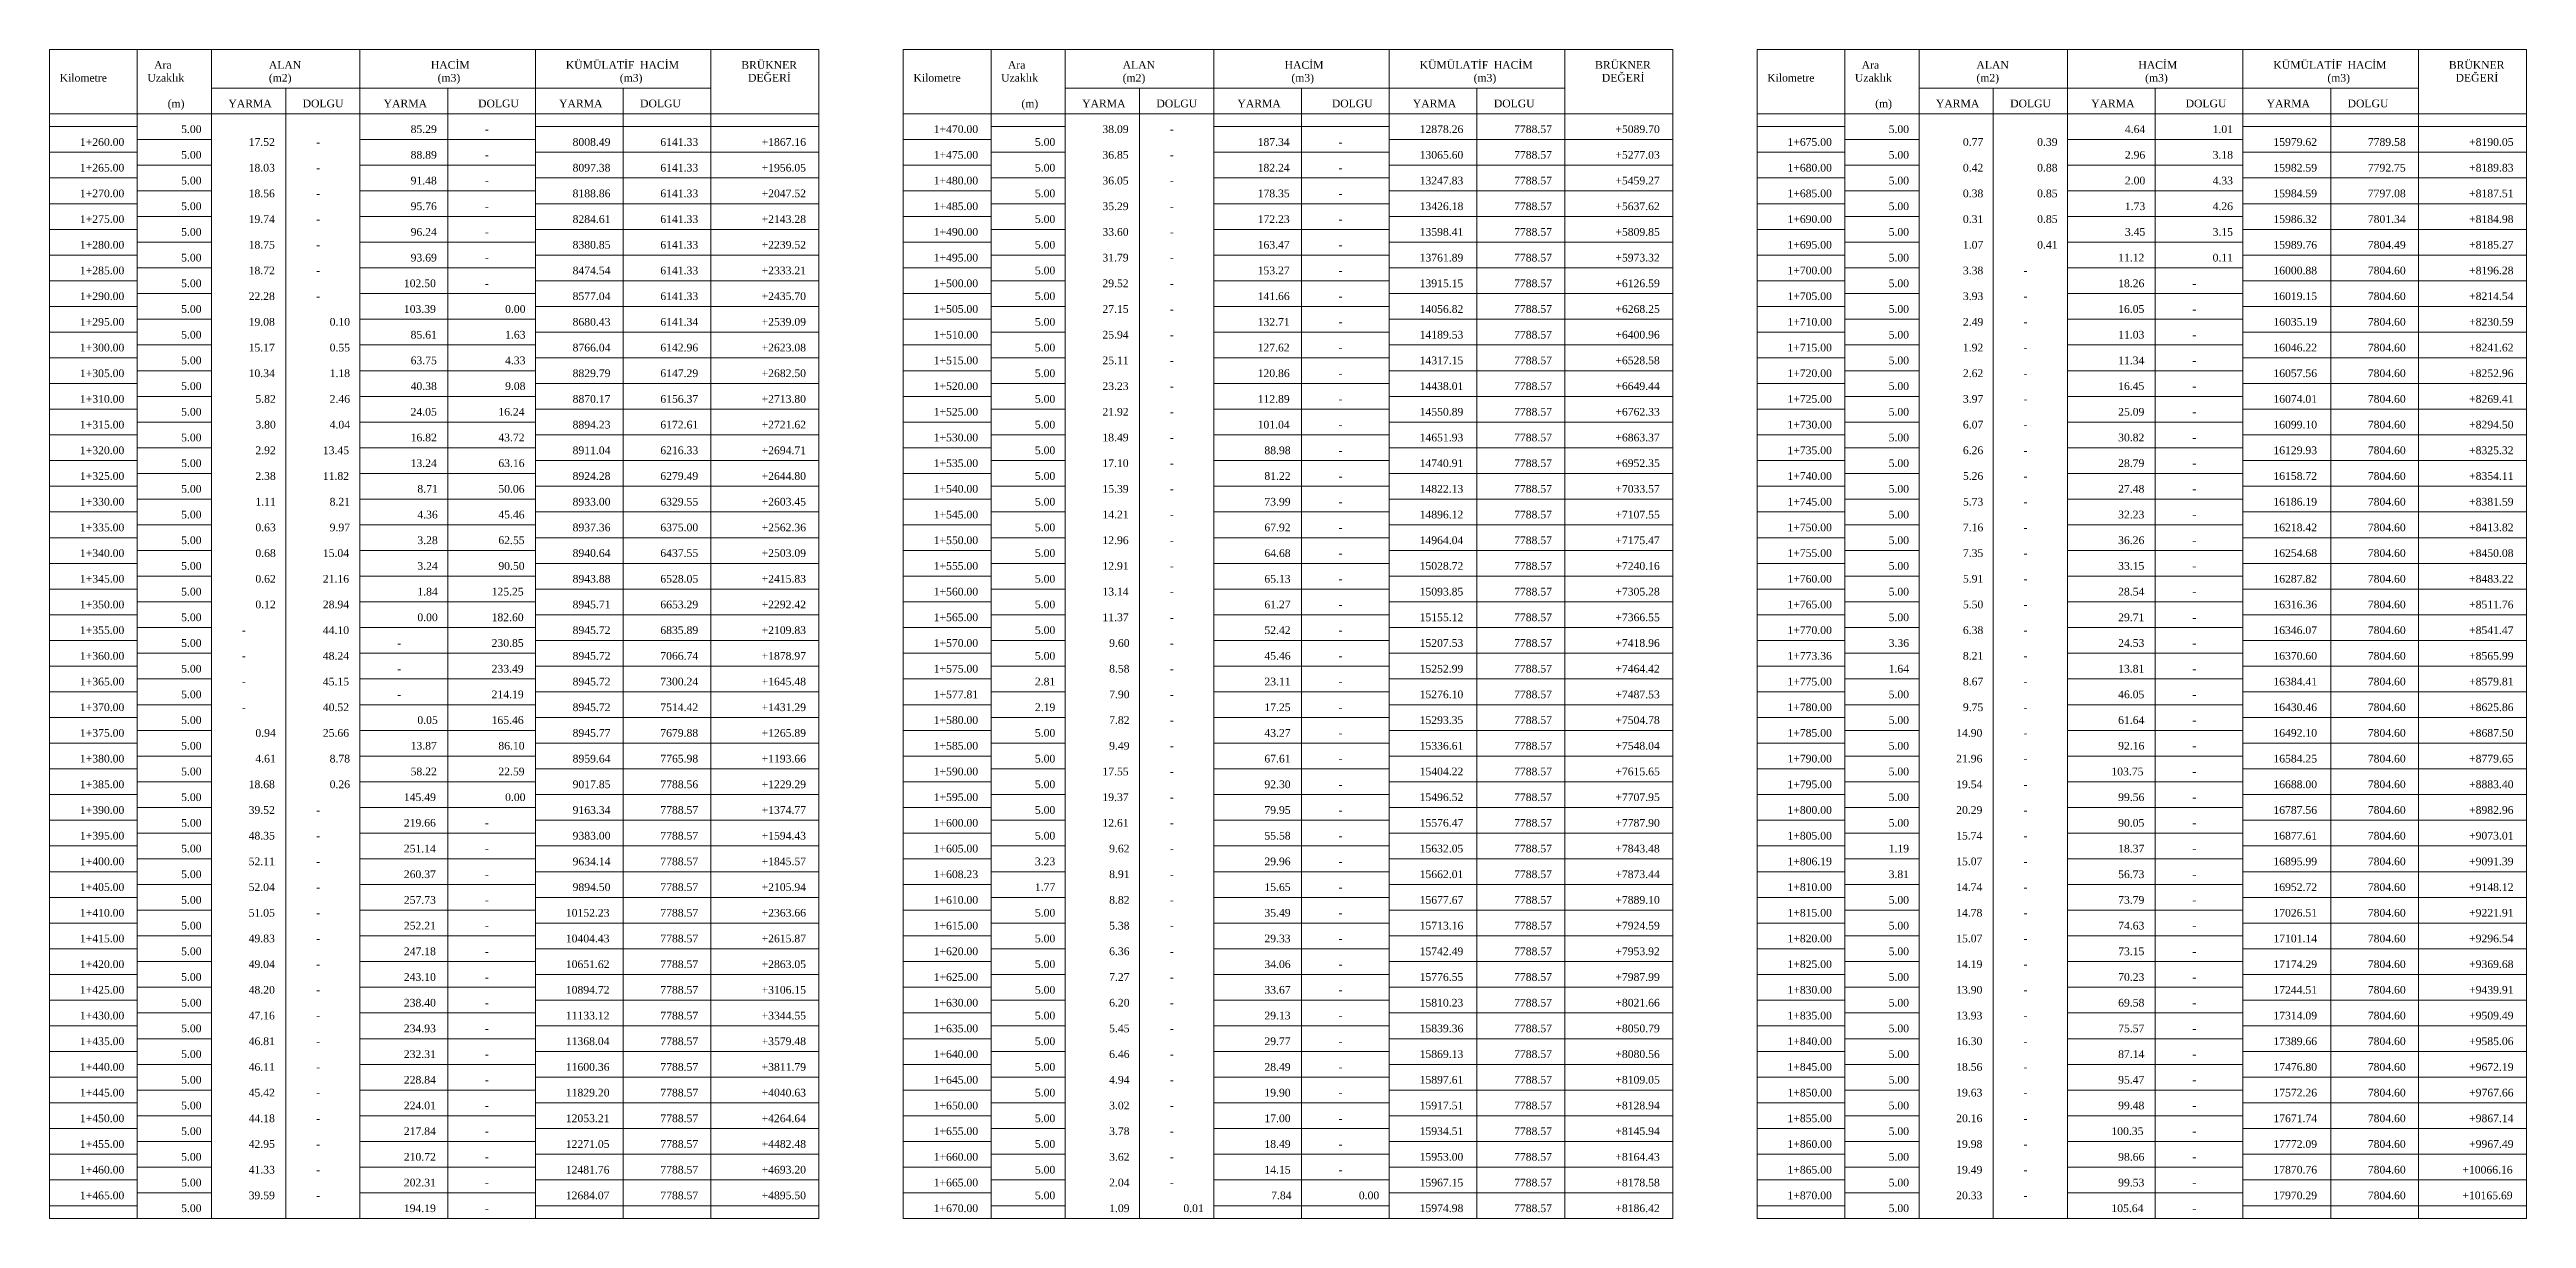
# Model space of a CAD drawing. Header units: metres. Extents: x 478603 to 489313, y 4282657 to 4289463.
# Drawn here: x 488000.9 to 488482.6, y 4289018.9 to 4289246.4 of the extents above; entities that cross this region are included whole.
import ezdxf

# ---------------------------------------------------------------- set-up
doc = ezdxf.new("R2010")
doc.units = ezdxf.units.M
for name, color, linetype, lineweight in [('TB_C', 96, 'Continuous', 0), ('TB_M', 18, 'Continuous', 0), ('TB_R', 1, 'Continuous', 0)]:
    doc.layers.add(name, color=color, linetype=linetype, lineweight=lineweight)
doc.styles.get("Standard").update_dxf_attribs({"font": 'times.ttf'})

msp = doc.modelspace()

# ---------------------------------------------------------------- texts
at = {"layer": 'TB_M'}
for s, p in [('HACİM', (488075.03, 4289242.6)), ('KÜMÜLATİF', (488101.28, 4289242.6)), ('HACİM', (488115.72, 4289242.6)), ('BRÜKNER', (488135.41, 4289242.6)), ('HACİM', (488241.07, 4289242.6)), ('KÜMÜLATİF', (488267.32, 4289242.6)), ('HACİM', (488281.75, 4289242.6)), ('BRÜKNER', (488301.44, 4289242.6)), ('HACİM', (488407.1, 4289242.6)), ('KÜMÜLATİF', (488433.35, 4289242.6)), ('HACİM', (488447.78, 4289242.6)), ('BRÜKNER', (488467.47, 4289242.6)), ('Kilometre', (488002.85, 4289240.1)), ('Uzaklık', (488019.91, 4289240.1)), ('Ara', (488021.22, 4289242.6)), ('ALAN', (488043.53, 4289242.6)), ('(m2)', (488043.53, 4289240.1)), ('(m3)', (488076.35, 4289240.1)), ('(m3)', (488111.78, 4289240.1)), ('DEĞERİ', (488136.72, 4289240.1)), ('Kilometre', (488168.88, 4289240.1)), ('Uzaklık', (488185.94, 4289240.1)), ('Ara', (488187.25, 4289242.6)), ('ALAN', (488209.57, 4289242.6)), ('(m2)', (488209.57, 4289240.1)), ('(m3)', (488242.38, 4289240.1)), ('(m3)', (488277.82, 4289240.1)), ('DEĞERİ', (488302.75, 4289240.1)), ('Kilometre', (488334.91, 4289240.1)), ('Uzaklık', (488351.97, 4289240.1)), ('Ara', (488353.28, 4289242.6)), ('ALAN', (488375.6, 4289242.6)), ('(m2)', (488375.6, 4289240.1)), ('(m3)', (488408.41, 4289240.1)), ('(m3)', (488443.85, 4289240.1)), ('DEĞERİ', (488468.78, 4289240.1)), ('(m)', (488023.85, 4289235.1)), ('YARMA', (488035.66, 4289235.1)), ('DOLGU', (488050.1, 4289235.1)), ('YARMA', (488065.85, 4289235.1)), ('DOLGU', (488084.22, 4289235.1)), ('YARMA', (488099.97, 4289235.1)), ('DOLGU', (488115.72, 4289235.1)), ('(m)', (488189.88, 4289235.1)), ('YARMA', (488201.69, 4289235.1)), ('DOLGU', (488216.13, 4289235.1)), ('YARMA', (488231.88, 4289235.1)), ('DOLGU', (488250.25, 4289235.1)), ('YARMA', (488266, 4289235.1)), ('DOLGU', (488281.75, 4289235.1)), ('(m)', (488355.91, 4289235.1)), ('YARMA', (488367.72, 4289235.1)), ('DOLGU', (488382.16, 4289235.1)), ('YARMA', (488397.91, 4289235.1)), ('DOLGU', (488416.28, 4289235.1)), ('YARMA', (488432.03, 4289235.1)), ('DOLGU', (488447.78, 4289235.1)), ('-', (488085.53, 4289230.1)), ('1+470.00', (488172.82, 4289230.1)), ('-', (488218.75, 4289230.1)), ('1+260.00', (488006.78, 4289227.6)), ('-', (488052.72, 4289227.6)), ('-', (488085.53, 4289225.1)), ('1+475.00', (488172.82, 4289225.1)), ('-', (488218.75, 4289225.1)), ('-', (488251.57, 4289227.6)), ('1+675.00', (488338.85, 4289227.6)), ('1+265.00', (488006.78, 4289222.6)), ('-', (488052.72, 4289222.6)), ('-', (488085.53, 4289220.1)), ('1+480.00', (488172.82, 4289220.1)), ('-', (488218.75, 4289220.1)), ('-', (488251.57, 4289222.6)), ('1+680.00', (488338.85, 4289222.6)), ('1+270.00', (488006.78, 4289217.6)), ('-', (488052.72, 4289217.6)), ('-', (488085.53, 4289215.1)), ('1+485.00', (488172.82, 4289215.1)), ('-', (488218.75, 4289215.1)), ('-', (488251.57, 4289217.6)), ('1+685.00', (488338.85, 4289217.6)), ('1+275.00', (488006.78, 4289212.6)), ('-', (488052.72, 4289212.6)), ('-', (488085.53, 4289210.1)), ('1+490.00', (488172.82, 4289210.1)), ('-', (488218.75, 4289210.1)), ('-', (488251.57, 4289212.6)), ('1+690.00', (488338.85, 4289212.6)), ('1+280.00', (488006.78, 4289207.6)), ('-', (488052.72, 4289207.6)), ('-', (488085.53, 4289205.1)), ('1+495.00', (488172.82, 4289205.1)), ('-', (488218.75, 4289205.1)), ('-', (488251.57, 4289207.6)), ('1+695.00', (488338.85, 4289207.6)), ('1+285.00', (488006.78, 4289202.6)), ('-', (488052.72, 4289202.6)), ('1+500.00', (488172.82, 4289200.1)), ('-', (488251.57, 4289202.6)), ('1+700.00', (488338.85, 4289202.6)), ('-', (488384.78, 4289202.6)), ('1+290.00', (488006.78, 4289197.6)), ('-', (488052.72, 4289197.6)), ('-', (488085.53, 4289200.1)), ('1+505.00', (488172.82, 4289195.1)), ('-', (488218.75, 4289200.1)), ('-', (488251.57, 4289197.6)), ('1+705.00', (488338.85, 4289197.6)), ('-', (488384.78, 4289197.6)), ('-', (488417.6, 4289200.1)), ('1+295.00', (488006.78, 4289192.6)), ('1+510.00', (488172.82, 4289190.1)), ('-', (488218.75, 4289195.1)), ('-', (488251.57, 4289192.6)), ('1+710.00', (488338.85, 4289192.6)), ('-', (488384.78, 4289192.6)), ('-', (488417.6, 4289195.1)), ('1+300.00', (488006.78, 4289187.6)), ('1+515.00', (488172.82, 4289185.1)), ('-', (488218.75, 4289190.1)), ('-', (488251.57, 4289187.6)), ('1+715.00', (488338.85, 4289187.6)), ('-', (488384.78, 4289187.6)), ('-', (488417.6, 4289190.1)), ('1+305.00', (488006.78, 4289182.6)), ('1+520.00', (488172.82, 4289180.1)), ('-', (488218.75, 4289185.1)), ('-', (488251.57, 4289182.6)), ('1+720.00', (488338.85, 4289182.6)), ('-', (488384.78, 4289182.6)), ('-', (488417.6, 4289185.1)), ('1+310.00', (488006.78, 4289177.6)), ('-', (488218.75, 4289180.1)), ('-', (488251.57, 4289177.6)), ('1+725.00', (488338.85, 4289177.6)), ('-', (488384.78, 4289177.6)), ('-', (488417.6, 4289180.1)), ('1+315.00', (488006.78, 4289172.6)), ('1+525.00', (488172.82, 4289175.1)), ('-', (488218.75, 4289175.1)), ('-', (488251.57, 4289172.6)), ('1+730.00', (488338.85, 4289172.6)), ('-', (488384.78, 4289172.6)), ('-', (488417.6, 4289175.1)), ('1+320.00', (488006.78, 4289167.6)), ('1+530.00', (488172.82, 4289170.1)), ('-', (488218.75, 4289170.1)), ('-', (488251.57, 4289167.6)), ('1+735.00', (488338.85, 4289167.6)), ('-', (488384.78, 4289167.6)), ('-', (488417.6, 4289170.1)), ('1+325.00', (488006.78, 4289162.6)), ('1+535.00', (488172.82, 4289165.1)), ('-', (488218.75, 4289165.1)), ('-', (488251.57, 4289162.6)), ('1+740.00', (488338.85, 4289162.6)), ('-', (488384.78, 4289162.6)), ('-', (488417.6, 4289165.1)), ('1+330.00', (488006.78, 4289157.6)), ('1+540.00', (488172.82, 4289160.1)), ('-', (488218.75, 4289160.1)), ('-', (488251.57, 4289157.6)), ('1+745.00', (488338.85, 4289157.6)), ('-', (488384.78, 4289157.6)), ('-', (488417.6, 4289160.1)), ('1+335.00', (488006.78, 4289152.6)), ('1+545.00', (488172.82, 4289155.1)), ('-', (488218.75, 4289155.1)), ('-', (488251.57, 4289152.6)), ('1+750.00', (488338.85, 4289152.6)), ('-', (488384.78, 4289152.6)), ('-', (488417.6, 4289155.1)), ('1+340.00', (488006.78, 4289147.6)), ('1+550.00', (488172.82, 4289150.1)), ('-', (488218.75, 4289150.1)), ('-', (488251.57, 4289147.6)), ('1+755.00', (488338.85, 4289147.6)), ('-', (488384.78, 4289147.6)), ('-', (488417.6, 4289150.1)), ('1+345.00', (488006.78, 4289142.6)), ('1+555.00', (488172.82, 4289145.1)), ('-', (488218.75, 4289145.1)), ('-', (488251.57, 4289142.6)), ('1+760.00', (488338.85, 4289142.6)), ('-', (488384.78, 4289142.6)), ('-', (488417.6, 4289145.1)), ('1+350.00', (488006.78, 4289137.6)), ('1+560.00', (488172.82, 4289140.1)), ('-', (488218.75, 4289140.1)), ('-', (488251.57, 4289137.6)), ('1+765.00', (488338.85, 4289137.6)), ('-', (488384.78, 4289137.6)), ('-', (488417.6, 4289140.1)), ('1+355.00', (488006.78, 4289132.6)), ('1+565.00', (488172.82, 4289135.1)), ('-', (488218.75, 4289135.1)), ('1+770.00', (488338.85, 4289132.6)), ('-', (488417.6, 4289135.1)), ('1+360.00', (488006.78, 4289127.6)), ('-', (488038.28, 4289132.6)), ('-', (488068.47, 4289130.1)), ('1+570.00', (488172.82, 4289130.1)), ('-', (488218.75, 4289130.1)), ('-', (488251.57, 4289132.6)), ('1+773.36', (488338.85, 4289127.6)), ('-', (488384.78, 4289132.6)), ('-', (488417.6, 4289130.1)), ('1+365.00', (488006.78, 4289122.6)), ('-', (488038.28, 4289127.6)), ('-', (488068.47, 4289125.1)), ('1+575.00', (488172.82, 4289125.1)), ('-', (488218.75, 4289125.1)), ('-', (488251.57, 4289127.6)), ('1+775.00', (488338.85, 4289122.6)), ('-', (488384.78, 4289127.6)), ('-', (488417.6, 4289125.1)), ('1+370.00', (488006.78, 4289117.6)), ('-', (488038.28, 4289122.6)), ('-', (488068.47, 4289120.1)), ('1+577.81', (488172.82, 4289120.1)), ('-', (488218.75, 4289120.1)), ('-', (488251.57, 4289122.6)), ('1+780.00', (488338.85, 4289117.6)), ('-', (488384.78, 4289122.6)), ('-', (488417.6, 4289120.1)), ('1+375.00', (488006.78, 4289112.6)), ('-', (488038.28, 4289117.6)), ('1+580.00', (488172.82, 4289115.1)), ('-', (488218.75, 4289115.1)), ('-', (488251.57, 4289117.6)), ('1+785.00', (488338.85, 4289112.6)), ('-', (488384.78, 4289117.6)), ('-', (488417.6, 4289115.1)), ('1+585.00', (488172.82, 4289110.1)), ('-', (488218.75, 4289110.1)), ('-', (488251.57, 4289112.6)), ('-', (488384.78, 4289112.6)), ('-', (488417.6, 4289110.1)), ('1+380.00', (488006.78, 4289107.6)), ('1+590.00', (488172.82, 4289105.1)), ('-', (488218.75, 4289105.1)), ('-', (488251.57, 4289107.6)), ('1+790.00', (488338.85, 4289107.6)), ('-', (488384.78, 4289107.6)), ('-', (488417.6, 4289105.1)), ('1+385.00', (488006.78, 4289102.6)), ('1+595.00', (488172.82, 4289100.1)), ('-', (488218.75, 4289100.1)), ('-', (488251.57, 4289102.6)), ('1+795.00', (488338.85, 4289102.6)), ('-', (488384.78, 4289102.6)), ('-', (488417.6, 4289100.1)), ('1+390.00', (488006.78, 4289097.6)), ('-', (488052.72, 4289097.6)), ('-', (488085.53, 4289095.1)), ('1+600.00', (488172.82, 4289095.1)), ('-', (488218.75, 4289095.1)), ('-', (488251.57, 4289097.6)), ('1+800.00', (488338.85, 4289097.6)), ('-', (488384.78, 4289097.6)), ('-', (488417.6, 4289095.1)), ('1+395.00', (488006.78, 4289092.6)), ('-', (488052.72, 4289092.6)), ('-', (488085.53, 4289090.1)), ('1+605.00', (488172.82, 4289090.1)), ('-', (488218.75, 4289090.1)), ('-', (488251.57, 4289092.6)), ('1+805.00', (488338.85, 4289092.6)), ('-', (488384.78, 4289092.6)), ('-', (488417.6, 4289090.1)), ('1+400.00', (488006.78, 4289087.6)), ('-', (488052.72, 4289087.6)), ('-', (488085.53, 4289085.1)), ('1+608.23', (488172.82, 4289085.1)), ('-', (488218.75, 4289085.1)), ('-', (488251.57, 4289087.6)), ('1+806.19', (488338.85, 4289087.6)), ('-', (488384.78, 4289087.6)), ('-', (488417.6, 4289085.1)), ('1+405.00', (488006.78, 4289082.6)), ('-', (488052.72, 4289082.6)), ('-', (488085.53, 4289080.1)), ('1+610.00', (488172.82, 4289080.1)), ('-', (488218.75, 4289080.1)), ('-', (488251.57, 4289082.6)), ('1+810.00', (488338.85, 4289082.6)), ('-', (488384.78, 4289082.6)), ('-', (488417.6, 4289080.1)), ('1+410.00', (488006.78, 4289077.6)), ('-', (488052.72, 4289077.6)), ('-', (488085.53, 4289075.1)), ('1+615.00', (488172.82, 4289075.1)), ('-', (488218.75, 4289075.1)), ('-', (488251.57, 4289077.6)), ('1+815.00', (488338.85, 4289077.6)), ('-', (488384.78, 4289077.6)), ('-', (488417.6, 4289075.1)), ('1+415.00', (488006.78, 4289072.6)), ('-', (488052.72, 4289072.6)), ('1+620.00', (488172.82, 4289070.1)), ('-', (488251.57, 4289072.6)), ('1+820.00', (488338.85, 4289072.6)), ('-', (488384.78, 4289072.6)), ('1+420.00', (488006.78, 4289067.6)), ('-', (488052.72, 4289067.6)), ('-', (488085.53, 4289070.1)), ('1+625.00', (488172.82, 4289065.1)), ('-', (488218.75, 4289070.1)), ('-', (488251.57, 4289067.6)), ('1+825.00', (488338.85, 4289067.6)), ('-', (488384.78, 4289067.6)), ('-', (488417.6, 4289070.1)), ('1+425.00', (488006.78, 4289062.6)), ('-', (488052.72, 4289062.6)), ('-', (488085.53, 4289065.1)), ('1+630.00', (488172.82, 4289060.1)), ('-', (488218.75, 4289065.1)), ('-', (488251.57, 4289062.6)), ('1+830.00', (488338.85, 4289062.6)), ('-', (488384.78, 4289062.6)), ('-', (488417.6, 4289065.1)), ('1+430.00', (488006.78, 4289057.6)), ('-', (488052.72, 4289057.6)), ('-', (488085.53, 4289060.1)), ('1+635.00', (488172.82, 4289055.1)), ('-', (488218.75, 4289060.1)), ('-', (488251.57, 4289057.6)), ('1+835.00', (488338.85, 4289057.6)), ('-', (488384.78, 4289057.6)), ('-', (488417.6, 4289060.1)), ('1+435.00', (488006.78, 4289052.6)), ('-', (488052.72, 4289052.6)), ('-', (488085.53, 4289055.1)), ('1+640.00', (488172.82, 4289050.1)), ('-', (488218.75, 4289055.1)), ('-', (488251.57, 4289052.6)), ('1+840.00', (488338.85, 4289052.6)), ('-', (488384.78, 4289052.6)), ('-', (488417.6, 4289055.1)), ('1+440.00', (488006.78, 4289047.6)), ('-', (488052.72, 4289047.6)), ('-', (488085.53, 4289050.1)), ('-', (488218.75, 4289050.1)), ('-', (488251.57, 4289047.6)), ('1+845.00', (488338.85, 4289047.6)), ('-', (488384.78, 4289047.6)), ('-', (488417.6, 4289050.1)), ('1+445.00', (488006.78, 4289042.6)), ('-', (488052.72, 4289042.6)), ('-', (488085.53, 4289045.1)), ('1+645.00', (488172.82, 4289045.1)), ('-', (488218.75, 4289045.1)), ('-', (488251.57, 4289042.6)), ('1+850.00', (488338.85, 4289042.6)), ('-', (488384.78, 4289042.6)), ('-', (488417.6, 4289045.1)), ('1+450.00', (488006.78, 4289037.6)), ('-', (488052.72, 4289037.6)), ('-', (488085.53, 4289040.1)), ('1+650.00', (488172.82, 4289040.1)), ('-', (488218.75, 4289040.1)), ('-', (488251.57, 4289037.6)), ('1+855.00', (488338.85, 4289037.6)), ('-', (488384.78, 4289037.6)), ('-', (488417.6, 4289040.1)), ('1+455.00', (488006.78, 4289032.6)), ('-', (488052.72, 4289032.6)), ('-', (488085.53, 4289035.1)), ('1+655.00', (488172.82, 4289035.1)), ('-', (488218.75, 4289035.1)), ('-', (488251.57, 4289032.6)), ('1+860.00', (488338.85, 4289032.6)), ('-', (488384.78, 4289032.6)), ('-', (488417.6, 4289035.1)), ('1+460.00', (488006.78, 4289027.6)), ('-', (488052.72, 4289027.6)), ('-', (488085.53, 4289030.1)), ('1+660.00', (488172.82, 4289030.1)), ('-', (488218.75, 4289030.1)), ('-', (488251.57, 4289027.6)), ('1+865.00', (488338.85, 4289027.6)), ('-', (488384.78, 4289027.6)), ('-', (488417.6, 4289030.1)), ('1+465.00', (488006.78, 4289022.6)), ('-', (488052.72, 4289022.6)), ('-', (488085.53, 4289025.1)), ('1+665.00', (488172.82, 4289025.1)), ('-', (488218.75, 4289025.1)), ('1+870.00', (488338.85, 4289022.6)), ('-', (488384.78, 4289022.6)), ('-', (488417.6, 4289025.1)), ('-', (488085.53, 4289020.1)), ('1+670.00', (488172.82, 4289020.1)), ('-', (488417.6, 4289020.1))]:
    msp.add_text(s, height=1.5, dxfattribs=at).set_placement(p)
at = {"layer": 'TB_R'}
for s, p in [('5.00', (488026.47, 4289230.1)), ('85.29', (488071.1, 4289230.1)), ('38.09', (488205.63, 4289230.1)), ('12878.26', (488267.32, 4289230.1)), ('7788.57', (488285.69, 4289230.1)), ('+5089.70', (488305.38, 4289230.1)), ('5.00', (488358.53, 4289230.1)), ('4.64', (488404.47, 4289230.1)), ('1.01', (488421.53, 4289230.1)), ('5.00', (488026.47, 4289225.1)), ('17.52', (488039.6, 4289227.6)), ('88.89', (488071.1, 4289225.1)), ('8008.49', (488102.6, 4289227.6)), ('6141.33', (488119.66, 4289227.6)), ('+1867.16', (488139.35, 4289227.6)), ('5.00', (488192.5, 4289227.6)), ('36.85', (488205.63, 4289225.1)), ('187.34', (488235.82, 4289227.6)), ('13065.60', (488267.32, 4289225.1)), ('7788.57', (488285.69, 4289225.1)), ('+5277.03', (488305.38, 4289225.1)), ('5.00', (488358.53, 4289225.1)), ('0.77', (488372.97, 4289227.6)), ('0.39', (488387.41, 4289227.6)), ('2.96', (488404.47, 4289225.1)), ('3.18', (488421.53, 4289225.1)), ('15979.62', (488433.35, 4289227.6)), ('7789.58', (488451.72, 4289227.6)), ('+8190.05', (488471.41, 4289227.6)), ('5.00', (488026.47, 4289220.1)), ('18.03', (488039.6, 4289222.6)), ('91.48', (488071.1, 4289220.1)), ('8097.38', (488102.6, 4289222.6)), ('6141.33', (488119.66, 4289222.6)), ('+1956.05', (488139.35, 4289222.6)), ('5.00', (488192.5, 4289222.6)), ('36.05', (488205.63, 4289220.1)), ('182.24', (488235.82, 4289222.6)), ('13247.83', (488267.32, 4289220.1)), ('7788.57', (488285.69, 4289220.1)), ('+5459.27', (488305.38, 4289220.1)), ('5.00', (488358.53, 4289220.1)), ('0.42', (488372.97, 4289222.6)), ('0.88', (488387.41, 4289222.6)), ('2.00', (488404.47, 4289220.1)), ('4.33', (488421.53, 4289220.1)), ('15982.59', (488433.35, 4289222.6)), ('7792.75', (488451.72, 4289222.6)), ('+8189.83', (488471.41, 4289222.6)), ('5.00', (488026.47, 4289215.1)), ('18.56', (488039.6, 4289217.6)), ('95.76', (488071.1, 4289215.1)), ('8188.86', (488102.6, 4289217.6)), ('6141.33', (488119.66, 4289217.6)), ('+2047.52', (488139.35, 4289217.6)), ('5.00', (488192.5, 4289217.6)), ('35.29', (488205.63, 4289215.1)), ('178.35', (488235.82, 4289217.6)), ('13426.18', (488267.32, 4289215.1)), ('7788.57', (488285.69, 4289215.1)), ('+5637.62', (488305.38, 4289215.1)), ('5.00', (488358.53, 4289215.1)), ('0.38', (488372.97, 4289217.6)), ('0.85', (488387.41, 4289217.6)), ('1.73', (488404.47, 4289215.1)), ('4.26', (488421.53, 4289215.1)), ('15984.59', (488433.35, 4289217.6)), ('7797.08', (488451.72, 4289217.6)), ('+8187.51', (488471.41, 4289217.6)), ('5.00', (488026.47, 4289210.1)), ('19.74', (488039.6, 4289212.6)), ('96.24', (488071.1, 4289210.1)), ('8284.61', (488102.6, 4289212.6)), ('6141.33', (488119.66, 4289212.6)), ('+2143.28', (488139.35, 4289212.6)), ('5.00', (488192.5, 4289212.6)), ('33.60', (488205.63, 4289210.1)), ('172.23', (488235.82, 4289212.6)), ('13598.41', (488267.32, 4289210.1)), ('7788.57', (488285.69, 4289210.1)), ('+5809.85', (488305.38, 4289210.1)), ('5.00', (488358.53, 4289210.1)), ('0.31', (488372.97, 4289212.6)), ('0.85', (488387.41, 4289212.6)), ('3.45', (488404.47, 4289210.1)), ('3.15', (488421.53, 4289210.1)), ('15986.32', (488433.35, 4289212.6)), ('7801.34', (488451.72, 4289212.6)), ('+8184.98', (488471.41, 4289212.6)), ('5.00', (488026.47, 4289205.1)), ('18.75', (488039.6, 4289207.6)), ('93.69', (488071.1, 4289205.1)), ('8380.85', (488102.6, 4289207.6)), ('6141.33', (488119.66, 4289207.6)), ('+2239.52', (488139.35, 4289207.6)), ('5.00', (488192.5, 4289207.6)), ('31.79', (488205.63, 4289205.1)), ('163.47', (488235.82, 4289207.6)), ('13761.89', (488267.32, 4289205.1)), ('7788.57', (488285.69, 4289205.1)), ('+5973.32', (488305.38, 4289205.1)), ('5.00', (488358.53, 4289205.1)), ('1.07', (488372.97, 4289207.6)), ('0.41', (488387.41, 4289207.6)), ('11.12', (488403.16, 4289205.1)), ('0.11', (488421.53, 4289205.1)), ('15989.76', (488433.35, 4289207.6)), ('7804.49', (488451.72, 4289207.6)), ('+8185.27', (488471.41, 4289207.6)), ('5.00', (488026.47, 4289200.1)), ('18.72', (488039.6, 4289202.6)), ('102.50', (488069.78, 4289200.1)), ('8474.54', (488102.6, 4289202.6)), ('6141.33', (488119.66, 4289202.6)), ('+2333.21', (488139.35, 4289202.6)), ('5.00', (488192.5, 4289202.6)), ('29.52', (488205.63, 4289200.1)), ('153.27', (488235.82, 4289202.6)), ('13915.15', (488267.32, 4289200.1)), ('7788.57', (488285.69, 4289200.1)), ('+6126.59', (488305.38, 4289200.1)), ('5.00', (488358.53, 4289200.1)), ('3.38', (488372.97, 4289202.6)), ('18.26', (488403.16, 4289200.1)), ('16000.88', (488433.35, 4289202.6)), ('7804.60', (488451.72, 4289202.6)), ('+8196.28', (488471.41, 4289202.6)), ('5.00', (488026.47, 4289195.1)), ('22.28', (488039.6, 4289197.6)), ('103.39', (488069.78, 4289195.1)), ('0.00', (488089.47, 4289195.1)), ('8577.04', (488102.6, 4289197.6)), ('6141.33', (488119.66, 4289197.6)), ('+2435.70', (488139.35, 4289197.6)), ('5.00', (488192.5, 4289197.6)), ('27.15', (488205.63, 4289195.1)), ('141.66', (488235.82, 4289197.6)), ('14056.82', (488267.32, 4289195.1)), ('7788.57', (488285.69, 4289195.1)), ('+6268.25', (488305.38, 4289195.1)), ('5.00', (488358.53, 4289195.1)), ('3.93', (488372.97, 4289197.6)), ('16.05', (488403.16, 4289195.1)), ('16019.15', (488433.35, 4289197.6)), ('7804.60', (488451.72, 4289197.6)), ('+8214.54', (488471.41, 4289197.6)), ('5.00', (488026.47, 4289190.1)), ('19.08', (488039.6, 4289192.6)), ('0.10', (488055.35, 4289192.6)), ('85.61', (488071.1, 4289190.1)), ('1.63', (488089.47, 4289190.1)), ('8680.43', (488102.6, 4289192.6)), ('6141.34', (488119.66, 4289192.6)), ('+2539.09', (488139.35, 4289192.6)), ('5.00', (488192.5, 4289192.6)), ('25.94', (488205.63, 4289190.1)), ('132.71', (488235.82, 4289192.6)), ('14189.53', (488267.32, 4289190.1)), ('7788.57', (488285.69, 4289190.1)), ('+6400.96', (488305.38, 4289190.1)), ('5.00', (488358.53, 4289190.1)), ('2.49', (488372.97, 4289192.6)), ('11.03', (488403.16, 4289190.1)), ('16035.19', (488433.35, 4289192.6)), ('7804.60', (488451.72, 4289192.6)), ('+8230.59', (488471.41, 4289192.6)), ('5.00', (488026.47, 4289185.1)), ('15.17', (488039.6, 4289187.6)), ('0.55', (488055.35, 4289187.6)), ('63.75', (488071.1, 4289185.1)), ('4.33', (488089.47, 4289185.1)), ('8766.04', (488102.6, 4289187.6)), ('6142.96', (488119.66, 4289187.6)), ('+2623.08', (488139.35, 4289187.6)), ('5.00', (488192.5, 4289187.6)), ('25.11', (488205.63, 4289185.1)), ('127.62', (488235.82, 4289187.6)), ('14317.15', (488267.32, 4289185.1)), ('7788.57', (488285.69, 4289185.1)), ('+6528.58', (488305.38, 4289185.1)), ('5.00', (488358.53, 4289185.1)), ('1.92', (488372.97, 4289187.6)), ('11.34', (488403.16, 4289185.1)), ('16046.22', (488433.35, 4289187.6)), ('7804.60', (488451.72, 4289187.6)), ('+8241.62', (488471.41, 4289187.6)), ('5.00', (488026.47, 4289180.1)), ('10.34', (488039.6, 4289182.6)), ('1.18', (488055.35, 4289182.6)), ('40.38', (488071.1, 4289180.1)), ('9.08', (488089.47, 4289180.1)), ('8829.79', (488102.6, 4289182.6)), ('6147.29', (488119.66, 4289182.6)), ('+2682.50', (488139.35, 4289182.6)), ('5.00', (488192.5, 4289182.6)), ('23.23', (488205.63, 4289180.1)), ('120.86', (488235.82, 4289182.6)), ('14438.01', (488267.32, 4289180.1)), ('7788.57', (488285.69, 4289180.1)), ('+6649.44', (488305.38, 4289180.1)), ('5.00', (488358.53, 4289180.1)), ('2.62', (488372.97, 4289182.6)), ('16.45', (488403.16, 4289180.1)), ('16057.56', (488433.35, 4289182.6)), ('7804.60', (488451.72, 4289182.6)), ('+8252.96', (488471.41, 4289182.6)), ('5.82', (488040.91, 4289177.6)), ('2.46', (488055.35, 4289177.6)), ('8870.17', (488102.6, 4289177.6)), ('6156.37', (488119.66, 4289177.6)), ('+2713.80', (488139.35, 4289177.6)), ('5.00', (488192.5, 4289177.6)), ('112.89', (488235.82, 4289177.6)), ('3.97', (488372.97, 4289177.6)), ('16074.01', (488433.35, 4289177.6)), ('7804.60', (488451.72, 4289177.6)), ('+8269.41', (488471.41, 4289177.6)), ('5.00', (488026.47, 4289175.1)), ('3.80', (488040.91, 4289172.6)), ('4.04', (488055.35, 4289172.6)), ('24.05', (488071.1, 4289175.1)), ('16.24', (488088.16, 4289175.1)), ('8894.23', (488102.6, 4289172.6)), ('6172.61', (488119.66, 4289172.6)), ('+2721.62', (488139.35, 4289172.6)), ('5.00', (488192.5, 4289172.6)), ('21.92', (488205.63, 4289175.1)), ('101.04', (488235.82, 4289172.6)), ('14550.89', (488267.32, 4289175.1)), ('7788.57', (488285.69, 4289175.1)), ('+6762.33', (488305.38, 4289175.1)), ('5.00', (488358.53, 4289175.1)), ('6.07', (488372.97, 4289172.6)), ('25.09', (488403.16, 4289175.1)), ('16099.10', (488433.35, 4289172.6)), ('7804.60', (488451.72, 4289172.6)), ('+8294.50', (488471.41, 4289172.6)), ('5.00', (488026.47, 4289170.1)), ('2.92', (488040.91, 4289167.6)), ('13.45', (488054.03, 4289167.6)), ('16.82', (488071.1, 4289170.1)), ('43.72', (488088.16, 4289170.1)), ('8911.04', (488102.6, 4289167.6)), ('6216.33', (488119.66, 4289167.6)), ('+2694.71', (488139.35, 4289167.6)), ('5.00', (488192.5, 4289167.6)), ('18.49', (488205.63, 4289170.1)), ('88.98', (488237.13, 4289167.6)), ('14651.93', (488267.32, 4289170.1)), ('7788.57', (488285.69, 4289170.1)), ('+6863.37', (488305.38, 4289170.1)), ('5.00', (488358.53, 4289170.1)), ('6.26', (488372.97, 4289167.6)), ('30.82', (488403.16, 4289170.1)), ('16129.93', (488433.35, 4289167.6)), ('7804.60', (488451.72, 4289167.6)), ('+8325.32', (488471.41, 4289167.6)), ('5.00', (488026.47, 4289165.1)), ('2.38', (488040.91, 4289162.6)), ('11.82', (488054.03, 4289162.6)), ('13.24', (488071.1, 4289165.1)), ('63.16', (488088.16, 4289165.1)), ('8924.28', (488102.6, 4289162.6)), ('6279.49', (488119.66, 4289162.6)), ('+2644.80', (488139.35, 4289162.6)), ('5.00', (488192.5, 4289162.6)), ('17.10', (488205.63, 4289165.1)), ('81.22', (488237.13, 4289162.6)), ('14740.91', (488267.32, 4289165.1)), ('7788.57', (488285.69, 4289165.1)), ('+6952.35', (488305.38, 4289165.1)), ('5.00', (488358.53, 4289165.1)), ('5.26', (488372.97, 4289162.6)), ('28.79', (488403.16, 4289165.1)), ('16158.72', (488433.35, 4289162.6)), ('7804.60', (488451.72, 4289162.6)), ('+8354.11', (488471.41, 4289162.6)), ('5.00', (488026.47, 4289160.1)), ('1.11', (488040.91, 4289157.6)), ('8.21', (488055.35, 4289157.6)), ('8.71', (488072.41, 4289160.1)), ('50.06', (488088.16, 4289160.1)), ('8933.00', (488102.6, 4289157.6)), ('6329.55', (488119.66, 4289157.6)), ('+2603.45', (488139.35, 4289157.6)), ('5.00', (488192.5, 4289157.6)), ('15.39', (488205.63, 4289160.1)), ('73.99', (488237.13, 4289157.6)), ('14822.13', (488267.32, 4289160.1)), ('7788.57', (488285.69, 4289160.1)), ('+7033.57', (488305.38, 4289160.1)), ('5.00', (488358.53, 4289160.1)), ('5.73', (488372.97, 4289157.6)), ('27.48', (488403.16, 4289160.1)), ('16186.19', (488433.35, 4289157.6)), ('7804.60', (488451.72, 4289157.6)), ('+8381.59', (488471.41, 4289157.6)), ('5.00', (488026.47, 4289155.1)), ('0.63', (488040.91, 4289152.6)), ('9.97', (488055.35, 4289152.6)), ('4.36', (488072.41, 4289155.1)), ('45.46', (488088.16, 4289155.1)), ('8937.36', (488102.6, 4289152.6)), ('6375.00', (488119.66, 4289152.6)), ('+2562.36', (488139.35, 4289152.6)), ('5.00', (488192.5, 4289152.6)), ('14.21', (488205.63, 4289155.1)), ('67.92', (488237.13, 4289152.6)), ('14896.12', (488267.32, 4289155.1)), ('7788.57', (488285.69, 4289155.1)), ('+7107.55', (488305.38, 4289155.1)), ('5.00', (488358.53, 4289155.1)), ('7.16', (488372.97, 4289152.6)), ('32.23', (488403.16, 4289155.1)), ('16218.42', (488433.35, 4289152.6)), ('7804.60', (488451.72, 4289152.6)), ('+8413.82', (488471.41, 4289152.6)), ('5.00', (488026.47, 4289150.1)), ('0.68', (488040.91, 4289147.6)), ('15.04', (488054.03, 4289147.6)), ('3.28', (488072.41, 4289150.1)), ('62.55', (488088.16, 4289150.1)), ('8940.64', (488102.6, 4289147.6)), ('6437.55', (488119.66, 4289147.6)), ('+2503.09', (488139.35, 4289147.6)), ('5.00', (488192.5, 4289147.6)), ('12.96', (488205.63, 4289150.1)), ('64.68', (488237.13, 4289147.6)), ('14964.04', (488267.32, 4289150.1)), ('7788.57', (488285.69, 4289150.1)), ('+7175.47', (488305.38, 4289150.1)), ('5.00', (488358.53, 4289150.1)), ('7.35', (488372.97, 4289147.6)), ('36.26', (488403.16, 4289150.1)), ('16254.68', (488433.35, 4289147.6)), ('7804.60', (488451.72, 4289147.6)), ('+8450.08', (488471.41, 4289147.6)), ('5.00', (488026.47, 4289145.1)), ('0.62', (488040.91, 4289142.6)), ('21.16', (488054.03, 4289142.6)), ('3.24', (488072.41, 4289145.1)), ('90.50', (488088.16, 4289145.1)), ('8943.88', (488102.6, 4289142.6)), ('6528.05', (488119.66, 4289142.6)), ('+2415.83', (488139.35, 4289142.6)), ('5.00', (488192.5, 4289142.6)), ('12.91', (488205.63, 4289145.1)), ('65.13', (488237.13, 4289142.6)), ('15028.72', (488267.32, 4289145.1)), ('7788.57', (488285.69, 4289145.1)), ('+7240.16', (488305.38, 4289145.1)), ('5.00', (488358.53, 4289145.1)), ('5.91', (488372.97, 4289142.6)), ('33.15', (488403.16, 4289145.1)), ('16287.82', (488433.35, 4289142.6)), ('7804.60', (488451.72, 4289142.6)), ('+8483.22', (488471.41, 4289142.6)), ('5.00', (488026.47, 4289140.1)), ('0.12', (488040.91, 4289137.6)), ('28.94', (488054.03, 4289137.6)), ('1.84', (488072.41, 4289140.1)), ('125.25', (488086.85, 4289140.1)), ('8945.71', (488102.6, 4289137.6)), ('6653.29', (488119.66, 4289137.6)), ('+2292.42', (488139.35, 4289137.6)), ('5.00', (488192.5, 4289137.6)), ('13.14', (488205.63, 4289140.1)), ('61.27', (488237.13, 4289137.6)), ('15093.85', (488267.32, 4289140.1)), ('7788.57', (488285.69, 4289140.1)), ('+7305.28', (488305.38, 4289140.1)), ('5.00', (488358.53, 4289140.1)), ('5.50', (488372.97, 4289137.6)), ('28.54', (488403.16, 4289140.1)), ('16316.36', (488433.35, 4289137.6)), ('7804.60', (488451.72, 4289137.6)), ('+8511.76', (488471.41, 4289137.6)), ('5.00', (488026.47, 4289135.1)), ('44.10', (488054.03, 4289132.6)), ('0.00', (488072.41, 4289135.1)), ('182.60', (488086.85, 4289135.1)), ('8945.72', (488102.6, 4289132.6)), ('6835.89', (488119.66, 4289132.6)), ('+2109.83', (488139.35, 4289132.6)), ('5.00', (488192.5, 4289132.6)), ('11.37', (488205.63, 4289135.1)), ('52.42', (488237.13, 4289132.6)), ('15155.12', (488267.32, 4289135.1)), ('7788.57', (488285.69, 4289135.1)), ('+7366.55', (488305.38, 4289135.1)), ('5.00', (488358.53, 4289135.1)), ('6.38', (488372.97, 4289132.6)), ('29.71', (488403.16, 4289135.1)), ('16346.07', (488433.35, 4289132.6)), ('7804.60', (488451.72, 4289132.6)), ('+8541.47', (488471.41, 4289132.6)), ('5.00', (488026.47, 4289130.1)), ('48.24', (488054.03, 4289127.6)), ('230.85', (488086.85, 4289130.1)), ('8945.72', (488102.6, 4289127.6)), ('7066.74', (488119.66, 4289127.6)), ('+1878.97', (488139.35, 4289127.6)), ('5.00', (488192.5, 4289127.6)), ('9.60', (488206.94, 4289130.1)), ('45.46', (488237.13, 4289127.6)), ('15207.53', (488267.32, 4289130.1)), ('7788.57', (488285.69, 4289130.1)), ('+7418.96', (488305.38, 4289130.1)), ('3.36', (488358.53, 4289130.1)), ('8.21', (488372.97, 4289127.6)), ('24.53', (488403.16, 4289130.1)), ('16370.60', (488433.35, 4289127.6)), ('7804.60', (488451.72, 4289127.6)), ('+8565.99', (488471.41, 4289127.6)), ('5.00', (488026.47, 4289125.1)), ('45.15', (488054.03, 4289122.6)), ('233.49', (488086.85, 4289125.1)), ('8945.72', (488102.6, 4289122.6)), ('7300.24', (488119.66, 4289122.6)), ('+1645.48', (488139.35, 4289122.6)), ('2.81', (488192.5, 4289122.6)), ('8.58', (488206.94, 4289125.1)), ('23.11', (488237.13, 4289122.6)), ('15252.99', (488267.32, 4289125.1)), ('7788.57', (488285.69, 4289125.1)), ('+7464.42', (488305.38, 4289125.1)), ('1.64', (488358.53, 4289125.1)), ('8.67', (488372.97, 4289122.6)), ('13.81', (488403.16, 4289125.1)), ('16384.41', (488433.35, 4289122.6)), ('7804.60', (488451.72, 4289122.6)), ('+8579.81', (488471.41, 4289122.6)), ('5.00', (488026.47, 4289120.1)), ('40.52', (488054.03, 4289117.6)), ('214.19', (488086.85, 4289120.1)), ('8945.72', (488102.6, 4289117.6)), ('7514.42', (488119.66, 4289117.6)), ('+1431.29', (488139.35, 4289117.6)), ('2.19', (488192.5, 4289117.6)), ('7.90', (488206.94, 4289120.1)), ('17.25', (488237.13, 4289117.6)), ('15276.10', (488267.32, 4289120.1)), ('7788.57', (488285.69, 4289120.1)), ('+7487.53', (488305.38, 4289120.1)), ('5.00', (488358.53, 4289120.1)), ('9.75', (488372.97, 4289117.6)), ('46.05', (488403.16, 4289120.1)), ('16430.46', (488433.35, 4289117.6)), ('7804.60', (488451.72, 4289117.6)), ('+8625.86', (488471.41, 4289117.6)), ('5.00', (488026.47, 4289115.1)), ('0.94', (488040.91, 4289112.6)), ('25.66', (488054.03, 4289112.6)), ('0.05', (488072.41, 4289115.1)), ('165.46', (488086.85, 4289115.1)), ('8945.77', (488102.6, 4289112.6)), ('7679.88', (488119.66, 4289112.6)), ('+1265.89', (488139.35, 4289112.6)), ('5.00', (488192.5, 4289112.6)), ('7.82', (488206.94, 4289115.1)), ('43.27', (488237.13, 4289112.6)), ('15293.35', (488267.32, 4289115.1)), ('7788.57', (488285.69, 4289115.1)), ('+7504.78', (488305.38, 4289115.1)), ('5.00', (488358.53, 4289115.1)), ('14.90', (488371.66, 4289112.6)), ('61.64', (488403.16, 4289115.1)), ('16492.10', (488433.35, 4289112.6)), ('7804.60', (488451.72, 4289112.6)), ('+8687.50', (488471.41, 4289112.6)), ('5.00', (488026.47, 4289110.1)), ('13.87', (488071.1, 4289110.1)), ('86.10', (488088.16, 4289110.1)), ('9.49', (488206.94, 4289110.1)), ('15336.61', (488267.32, 4289110.1)), ('7788.57', (488285.69, 4289110.1)), ('+7548.04', (488305.38, 4289110.1)), ('5.00', (488358.53, 4289110.1)), ('92.16', (488403.16, 4289110.1)), ('5.00', (488026.47, 4289105.1)), ('4.61', (488040.91, 4289107.6)), ('8.78', (488055.35, 4289107.6)), ('58.22', (488071.1, 4289105.1)), ('22.59', (488088.16, 4289105.1)), ('8959.64', (488102.6, 4289107.6)), ('7765.98', (488119.66, 4289107.6)), ('+1193.66', (488139.35, 4289107.6)), ('5.00', (488192.5, 4289107.6)), ('17.55', (488205.63, 4289105.1)), ('67.61', (488237.13, 4289107.6)), ('15404.22', (488267.32, 4289105.1)), ('7788.57', (488285.69, 4289105.1)), ('+7615.65', (488305.38, 4289105.1)), ('5.00', (488358.53, 4289105.1)), ('21.96', (488371.66, 4289107.6)), ('103.75', (488401.85, 4289105.1)), ('16584.25', (488433.35, 4289107.6)), ('7804.60', (488451.72, 4289107.6)), ('+8779.65', (488471.41, 4289107.6)), ('5.00', (488026.47, 4289100.1)), ('18.68', (488039.6, 4289102.6)), ('0.26', (488055.35, 4289102.6)), ('145.49', (488069.78, 4289100.1)), ('0.00', (488089.47, 4289100.1)), ('9017.85', (488102.6, 4289102.6)), ('7788.56', (488119.66, 4289102.6)), ('+1229.29', (488139.35, 4289102.6)), ('5.00', (488192.5, 4289102.6)), ('19.37', (488205.63, 4289100.1)), ('92.30', (488237.13, 4289102.6)), ('15496.52', (488267.32, 4289100.1)), ('7788.57', (488285.69, 4289100.1)), ('+7707.95', (488305.38, 4289100.1)), ('5.00', (488358.53, 4289100.1)), ('19.54', (488371.66, 4289102.6)), ('99.56', (488403.16, 4289100.1)), ('16688.00', (488433.35, 4289102.6)), ('7804.60', (488451.72, 4289102.6)), ('+8883.40', (488471.41, 4289102.6)), ('5.00', (488026.47, 4289095.1)), ('39.52', (488039.6, 4289097.6)), ('219.66', (488069.78, 4289095.1)), ('9163.34', (488102.6, 4289097.6)), ('7788.57', (488119.66, 4289097.6)), ('+1374.77', (488139.35, 4289097.6)), ('5.00', (488192.5, 4289097.6)), ('12.61', (488205.63, 4289095.1)), ('79.95', (488237.13, 4289097.6)), ('15576.47', (488267.32, 4289095.1)), ('7788.57', (488285.69, 4289095.1)), ('+7787.90', (488305.38, 4289095.1)), ('5.00', (488358.53, 4289095.1)), ('20.29', (488371.66, 4289097.6)), ('90.05', (488403.16, 4289095.1)), ('16787.56', (488433.35, 4289097.6)), ('7804.60', (488451.72, 4289097.6)), ('+8982.96', (488471.41, 4289097.6)), ('5.00', (488026.47, 4289090.1)), ('48.35', (488039.6, 4289092.6)), ('251.14', (488069.78, 4289090.1)), ('9383.00', (488102.6, 4289092.6)), ('7788.57', (488119.66, 4289092.6)), ('+1594.43', (488139.35, 4289092.6)), ('5.00', (488192.5, 4289092.6)), ('9.62', (488206.94, 4289090.1)), ('55.58', (488237.13, 4289092.6)), ('15632.05', (488267.32, 4289090.1)), ('7788.57', (488285.69, 4289090.1)), ('+7843.48', (488305.38, 4289090.1)), ('1.19', (488358.53, 4289090.1)), ('15.74', (488371.66, 4289092.6)), ('18.37', (488403.16, 4289090.1)), ('16877.61', (488433.35, 4289092.6)), ('7804.60', (488451.72, 4289092.6)), ('+9073.01', (488471.41, 4289092.6)), ('5.00', (488026.47, 4289085.1)), ('52.11', (488039.6, 4289087.6)), ('260.37', (488069.78, 4289085.1)), ('9634.14', (488102.6, 4289087.6)), ('7788.57', (488119.66, 4289087.6)), ('+1845.57', (488139.35, 4289087.6)), ('3.23', (488192.5, 4289087.6)), ('8.91', (488206.94, 4289085.1)), ('29.96', (488237.13, 4289087.6)), ('15662.01', (488267.32, 4289085.1)), ('7788.57', (488285.69, 4289085.1)), ('+7873.44', (488305.38, 4289085.1)), ('3.81', (488358.53, 4289085.1)), ('15.07', (488371.66, 4289087.6)), ('56.73', (488403.16, 4289085.1)), ('16895.99', (488433.35, 4289087.6)), ('7804.60', (488451.72, 4289087.6)), ('+9091.39', (488471.41, 4289087.6)), ('5.00', (488026.47, 4289080.1)), ('52.04', (488039.6, 4289082.6)), ('257.73', (488069.78, 4289080.1)), ('9894.50', (488102.6, 4289082.6)), ('7788.57', (488119.66, 4289082.6)), ('+2105.94', (488139.35, 4289082.6)), ('1.77', (488192.5, 4289082.6)), ('8.82', (488206.94, 4289080.1)), ('15.65', (488237.13, 4289082.6)), ('15677.67', (488267.32, 4289080.1)), ('7788.57', (488285.69, 4289080.1)), ('+7889.10', (488305.38, 4289080.1)), ('5.00', (488358.53, 4289080.1)), ('14.74', (488371.66, 4289082.6)), ('73.79', (488403.16, 4289080.1)), ('16952.72', (488433.35, 4289082.6)), ('7804.60', (488451.72, 4289082.6)), ('+9148.12', (488471.41, 4289082.6)), ('5.00', (488026.47, 4289075.1)), ('51.05', (488039.6, 4289077.6)), ('252.21', (488069.78, 4289075.1)), ('10152.23', (488101.28, 4289077.6)), ('7788.57', (488119.66, 4289077.6)), ('+2363.66', (488139.35, 4289077.6)), ('5.00', (488192.5, 4289077.6)), ('5.38', (488206.94, 4289075.1)), ('35.49', (488237.13, 4289077.6)), ('15713.16', (488267.32, 4289075.1)), ('7788.57', (488285.69, 4289075.1)), ('+7924.59', (488305.38, 4289075.1)), ('5.00', (488358.53, 4289075.1)), ('14.78', (488371.66, 4289077.6)), ('74.63', (488403.16, 4289075.1)), ('17026.51', (488433.35, 4289077.6)), ('7804.60', (488451.72, 4289077.6)), ('+9221.91', (488471.41, 4289077.6)), ('5.00', (488026.47, 4289070.1)), ('49.83', (488039.6, 4289072.6)), ('247.18', (488069.78, 4289070.1)), ('10404.43', (488101.28, 4289072.6)), ('7788.57', (488119.66, 4289072.6)), ('+2615.87', (488139.35, 4289072.6)), ('5.00', (488192.5, 4289072.6)), ('6.36', (488206.94, 4289070.1)), ('29.33', (488237.13, 4289072.6)), ('15742.49', (488267.32, 4289070.1)), ('7788.57', (488285.69, 4289070.1)), ('+7953.92', (488305.38, 4289070.1)), ('5.00', (488358.53, 4289070.1)), ('15.07', (488371.66, 4289072.6)), ('73.15', (488403.16, 4289070.1)), ('17101.14', (488433.35, 4289072.6)), ('7804.60', (488451.72, 4289072.6)), ('+9296.54', (488471.41, 4289072.6)), ('5.00', (488026.47, 4289065.1)), ('49.04', (488039.6, 4289067.6)), ('243.10', (488069.78, 4289065.1)), ('10651.62', (488101.28, 4289067.6)), ('7788.57', (488119.66, 4289067.6)), ('+2863.05', (488139.35, 4289067.6)), ('5.00', (488192.5, 4289067.6)), ('7.27', (488206.94, 4289065.1)), ('34.06', (488237.13, 4289067.6)), ('15776.55', (488267.32, 4289065.1)), ('7788.57', (488285.69, 4289065.1)), ('+7987.99', (488305.38, 4289065.1)), ('5.00', (488358.53, 4289065.1)), ('14.19', (488371.66, 4289067.6)), ('70.23', (488403.16, 4289065.1)), ('17174.29', (488433.35, 4289067.6)), ('7804.60', (488451.72, 4289067.6)), ('+9369.68', (488471.41, 4289067.6)), ('5.00', (488026.47, 4289060.1)), ('48.20', (488039.6, 4289062.6)), ('238.40', (488069.78, 4289060.1)), ('10894.72', (488101.28, 4289062.6)), ('7788.57', (488119.66, 4289062.6)), ('+3106.15', (488139.35, 4289062.6)), ('5.00', (488192.5, 4289062.6)), ('6.20', (488206.94, 4289060.1)), ('33.67', (488237.13, 4289062.6)), ('15810.23', (488267.32, 4289060.1)), ('7788.57', (488285.69, 4289060.1)), ('+8021.66', (488305.38, 4289060.1)), ('5.00', (488358.53, 4289060.1)), ('13.90', (488371.66, 4289062.6)), ('69.58', (488403.16, 4289060.1)), ('17244.51', (488433.35, 4289062.6)), ('7804.60', (488451.72, 4289062.6)), ('+9439.91', (488471.41, 4289062.6)), ('5.00', (488026.47, 4289055.1)), ('47.16', (488039.6, 4289057.6)), ('234.93', (488069.78, 4289055.1)), ('11133.12', (488101.28, 4289057.6)), ('7788.57', (488119.66, 4289057.6)), ('+3344.55', (488139.35, 4289057.6)), ('5.00', (488192.5, 4289057.6)), ('5.45', (488206.94, 4289055.1)), ('29.13', (488237.13, 4289057.6)), ('15839.36', (488267.32, 4289055.1)), ('7788.57', (488285.69, 4289055.1)), ('+8050.79', (488305.38, 4289055.1)), ('5.00', (488358.53, 4289055.1)), ('13.93', (488371.66, 4289057.6)), ('75.57', (488403.16, 4289055.1)), ('17314.09', (488433.35, 4289057.6)), ('7804.60', (488451.72, 4289057.6)), ('+9509.49', (488471.41, 4289057.6)), ('5.00', (488026.47, 4289050.1)), ('46.81', (488039.6, 4289052.6)), ('232.31', (488069.78, 4289050.1)), ('11368.04', (488101.28, 4289052.6)), ('7788.57', (488119.66, 4289052.6)), ('+3579.48', (488139.35, 4289052.6)), ('5.00', (488192.5, 4289052.6)), ('6.46', (488206.94, 4289050.1)), ('29.77', (488237.13, 4289052.6)), ('15869.13', (488267.32, 4289050.1)), ('7788.57', (488285.69, 4289050.1)), ('+8080.56', (488305.38, 4289050.1)), ('5.00', (488358.53, 4289050.1)), ('16.30', (488371.66, 4289052.6)), ('87.14', (488403.16, 4289050.1)), ('17389.66', (488433.35, 4289052.6)), ('7804.60', (488451.72, 4289052.6)), ('+9585.06', (488471.41, 4289052.6)), ('46.11', (488039.6, 4289047.6)), ('11600.36', (488101.28, 4289047.6)), ('7788.57', (488119.66, 4289047.6)), ('+3811.79', (488139.35, 4289047.6)), ('5.00', (488192.5, 4289047.6)), ('28.49', (488237.13, 4289047.6)), ('18.56', (488371.66, 4289047.6)), ('17476.80', (488433.35, 4289047.6)), ('7804.60', (488451.72, 4289047.6)), ('+9672.19', (488471.41, 4289047.6)), ('5.00', (488026.47, 4289045.1)), ('45.42', (488039.6, 4289042.6)), ('228.84', (488069.78, 4289045.1)), ('11829.20', (488101.28, 4289042.6)), ('7788.57', (488119.66, 4289042.6)), ('+4040.63', (488139.35, 4289042.6)), ('5.00', (488192.5, 4289042.6)), ('4.94', (488206.94, 4289045.1)), ('19.90', (488237.13, 4289042.6)), ('15897.61', (488267.32, 4289045.1)), ('7788.57', (488285.69, 4289045.1)), ('+8109.05', (488305.38, 4289045.1)), ('5.00', (488358.53, 4289045.1)), ('19.63', (488371.66, 4289042.6)), ('95.47', (488403.16, 4289045.1)), ('17572.26', (488433.35, 4289042.6)), ('7804.60', (488451.72, 4289042.6)), ('+9767.66', (488471.41, 4289042.6)), ('5.00', (488026.47, 4289040.1)), ('44.18', (488039.6, 4289037.6)), ('224.01', (488069.78, 4289040.1)), ('12053.21', (488101.28, 4289037.6)), ('7788.57', (488119.66, 4289037.6)), ('+4264.64', (488139.35, 4289037.6)), ('5.00', (488192.5, 4289037.6)), ('3.02', (488206.94, 4289040.1)), ('17.00', (488237.13, 4289037.6)), ('15917.51', (488267.32, 4289040.1)), ('7788.57', (488285.69, 4289040.1)), ('+8128.94', (488305.38, 4289040.1)), ('5.00', (488358.53, 4289040.1)), ('20.16', (488371.66, 4289037.6)), ('99.48', (488403.16, 4289040.1)), ('17671.74', (488433.35, 4289037.6)), ('7804.60', (488451.72, 4289037.6)), ('+9867.14', (488471.41, 4289037.6)), ('5.00', (488026.47, 4289035.1)), ('42.95', (488039.6, 4289032.6)), ('217.84', (488069.78, 4289035.1)), ('12271.05', (488101.28, 4289032.6)), ('7788.57', (488119.66, 4289032.6)), ('+4482.48', (488139.35, 4289032.6)), ('5.00', (488192.5, 4289032.6)), ('3.78', (488206.94, 4289035.1)), ('18.49', (488237.13, 4289032.6)), ('15934.51', (488267.32, 4289035.1)), ('7788.57', (488285.69, 4289035.1)), ('+8145.94', (488305.38, 4289035.1)), ('5.00', (488358.53, 4289035.1)), ('19.98', (488371.66, 4289032.6)), ('100.35', (488401.85, 4289035.1)), ('17772.09', (488433.35, 4289032.6)), ('7804.60', (488451.72, 4289032.6)), ('+9967.49', (488471.41, 4289032.6)), ('5.00', (488026.47, 4289030.1)), ('41.33', (488039.6, 4289027.6)), ('210.72', (488069.78, 4289030.1)), ('12481.76', (488101.28, 4289027.6)), ('7788.57', (488119.66, 4289027.6)), ('+4693.20', (488139.35, 4289027.6)), ('5.00', (488192.5, 4289027.6)), ('3.62', (488206.94, 4289030.1)), ('14.15', (488237.13, 4289027.6)), ('15953.00', (488267.32, 4289030.1)), ('7788.57', (488285.69, 4289030.1)), ('+8164.43', (488305.38, 4289030.1)), ('5.00', (488358.53, 4289030.1)), ('19.49', (488371.66, 4289027.6)), ('98.66', (488403.16, 4289030.1)), ('17870.76', (488433.35, 4289027.6)), ('7804.60', (488451.72, 4289027.6)), ('+10066.16', (488470.1, 4289027.6)), ('5.00', (488026.47, 4289025.1)), ('39.59', (488039.6, 4289022.6)), ('202.31', (488069.78, 4289025.1)), ('12684.07', (488101.28, 4289022.6)), ('7788.57', (488119.66, 4289022.6)), ('+4895.50', (488139.35, 4289022.6)), ('5.00', (488192.5, 4289022.6)), ('2.04', (488206.94, 4289025.1)), ('7.84', (488238.44, 4289022.6)), ('0.00', (488255.5, 4289022.6)), ('15967.15', (488267.32, 4289025.1)), ('7788.57', (488285.69, 4289025.1)), ('+8178.58', (488305.38, 4289025.1)), ('5.00', (488358.53, 4289025.1)), ('20.33', (488371.66, 4289022.6)), ('99.53', (488403.16, 4289025.1)), ('17970.29', (488433.35, 4289022.6)), ('7804.60', (488451.72, 4289022.6)), ('+10165.69', (488470.1, 4289022.6)), ('5.00', (488026.47, 4289020.1)), ('194.19', (488069.78, 4289020.1)), ('1.09', (488206.94, 4289020.1)), ('0.01', (488221.38, 4289020.1)), ('15974.98', (488267.32, 4289020.1)), ('7788.57', (488285.69, 4289020.1)), ('+8186.42', (488305.38, 4289020.1)), ('5.00', (488358.53, 4289020.1)), ('105.64', (488401.85, 4289020.1))]:
    msp.add_text(s, height=1.5, dxfattribs=at).set_placement(p)

# ---------------------------------------------------------------- linework, layer by layer
at = {"layer": 'TB_C'}
for p, q in [((488000.88, 4289246.35), (488150.5, 4289246.35)), ((488000.88, 4289246.35), (488000.88, 4289018.85)), ((488017.94, 4289246.35), (488017.94, 4289018.85)), ((488032.38, 4289246.35), (488032.38, 4289018.85)), ((488061.25, 4289246.35), (488061.25, 4289018.85)), ((488095.38, 4289246.35), (488095.38, 4289018.85)), ((488129.5, 4289246.35), (488129.5, 4289018.85)), ((488150.5, 4289246.35), (488150.5, 4289018.85)), ((488166.91, 4289246.35), (488316.53, 4289246.35)), ((488166.91, 4289246.35), (488166.91, 4289018.85)), ((488183.97, 4289246.35), (488183.97, 4289018.85)), ((488198.41, 4289246.35), (488198.41, 4289018.85)), ((488227.28, 4289246.35), (488227.28, 4289018.85)), ((488261.41, 4289246.35), (488261.41, 4289018.85)), ((488295.53, 4289246.35), (488295.53, 4289018.85)), ((488316.53, 4289246.35), (488316.53, 4289018.85)), ((488332.94, 4289246.35), (488482.57, 4289246.35)), ((488332.94, 4289246.35), (488332.94, 4289018.85)), ((488350, 4289246.35), (488350, 4289018.85)), ((488364.44, 4289246.35), (488364.44, 4289018.85)), ((488393.32, 4289246.35), (488393.32, 4289018.85)), ((488427.44, 4289246.35), (488427.44, 4289018.85)), ((488461.57, 4289246.35), (488461.57, 4289018.85)), ((488482.57, 4289246.35), (488482.57, 4289018.85)), ((488032.38, 4289238.85), (488129.5, 4289238.85)), ((488046.82, 4289238.85), (488046.82, 4289018.85)), ((488078.32, 4289238.85), (488078.32, 4289018.85)), ((488112.44, 4289238.85), (488112.44, 4289018.85)), ((488198.41, 4289238.85), (488295.53, 4289238.85)), ((488212.85, 4289238.85), (488212.85, 4289018.85)), ((488244.35, 4289238.85), (488244.35, 4289018.85)), ((488278.47, 4289238.85), (488278.47, 4289018.85)), ((488364.44, 4289238.85), (488461.57, 4289238.85)), ((488378.88, 4289238.85), (488378.88, 4289018.85)), ((488410.38, 4289238.85), (488410.38, 4289018.85)), ((488444.5, 4289238.85), (488444.5, 4289018.85)), ((488000.88, 4289233.85), (488150.5, 4289233.85)), ((488000.88, 4289231.35), (488017.94, 4289231.35)), ((488095.38, 4289231.35), (488150.5, 4289231.35)), ((488166.91, 4289233.85), (488316.53, 4289233.85)), ((488183.97, 4289231.35), (488198.41, 4289231.35)), ((488227.28, 4289231.35), (488261.41, 4289231.35)), ((488332.94, 4289233.85), (488482.57, 4289233.85)), ((488332.94, 4289231.35), (488350, 4289231.35)), ((488427.44, 4289231.35), (488482.57, 4289231.35)), ((488000.88, 4289226.35), (488017.94, 4289226.35)), ((488017.94, 4289228.85), (488032.38, 4289228.85)), ((488061.25, 4289228.85), (488095.38, 4289228.85)), ((488095.38, 4289226.35), (488150.5, 4289226.35)), ((488166.91, 4289228.85), (488183.97, 4289228.85)), ((488183.97, 4289226.35), (488198.41, 4289226.35)), ((488227.28, 4289226.35), (488261.41, 4289226.35)), ((488261.41, 4289228.85), (488316.53, 4289228.85)), ((488332.94, 4289226.35), (488350, 4289226.35)), ((488350, 4289228.85), (488364.44, 4289228.85)), ((488393.32, 4289228.85), (488427.44, 4289228.85)), ((488427.44, 4289226.35), (488482.57, 4289226.35)), ((488000.88, 4289221.35), (488017.94, 4289221.35)), ((488017.94, 4289223.85), (488032.38, 4289223.85)), ((488061.25, 4289223.85), (488095.38, 4289223.85)), ((488095.38, 4289221.35), (488150.5, 4289221.35)), ((488166.91, 4289223.85), (488183.97, 4289223.85)), ((488183.97, 4289221.35), (488198.41, 4289221.35)), ((488227.28, 4289221.35), (488261.41, 4289221.35)), ((488261.41, 4289223.85), (488316.53, 4289223.85)), ((488332.94, 4289221.35), (488350, 4289221.35)), ((488350, 4289223.85), (488364.44, 4289223.85)), ((488393.32, 4289223.85), (488427.44, 4289223.85)), ((488427.44, 4289221.35), (488482.57, 4289221.35)), ((488000.88, 4289216.35), (488017.94, 4289216.35)), ((488017.94, 4289218.85), (488032.38, 4289218.85)), ((488061.25, 4289218.85), (488095.38, 4289218.85)), ((488095.38, 4289216.35), (488150.5, 4289216.35)), ((488166.91, 4289218.85), (488183.97, 4289218.85)), ((488183.97, 4289216.35), (488198.41, 4289216.35)), ((488227.28, 4289216.35), (488261.41, 4289216.35)), ((488261.41, 4289218.85), (488316.53, 4289218.85)), ((488332.94, 4289216.35), (488350, 4289216.35)), ((488350, 4289218.85), (488364.44, 4289218.85)), ((488393.32, 4289218.85), (488427.44, 4289218.85)), ((488427.44, 4289216.35), (488482.57, 4289216.35)), ((488000.88, 4289211.35), (488017.94, 4289211.35)), ((488017.94, 4289213.85), (488032.38, 4289213.85)), ((488061.25, 4289213.85), (488095.38, 4289213.85)), ((488095.38, 4289211.35), (488150.5, 4289211.35)), ((488166.91, 4289213.85), (488183.97, 4289213.85)), ((488183.97, 4289211.35), (488198.41, 4289211.35)), ((488227.28, 4289211.35), (488261.41, 4289211.35)), ((488261.41, 4289213.85), (488316.53, 4289213.85)), ((488332.94, 4289211.35), (488350, 4289211.35)), ((488350, 4289213.85), (488364.44, 4289213.85)), ((488393.32, 4289213.85), (488427.44, 4289213.85)), ((488427.44, 4289211.35), (488482.57, 4289211.35)), ((488000.88, 4289206.35), (488017.94, 4289206.35)), ((488017.94, 4289208.85), (488032.38, 4289208.85)), ((488061.25, 4289208.85), (488095.38, 4289208.85)), ((488095.38, 4289206.35), (488150.5, 4289206.35)), ((488166.91, 4289208.85), (488183.97, 4289208.85)), ((488183.97, 4289206.35), (488198.41, 4289206.35)), ((488227.28, 4289206.35), (488261.41, 4289206.35)), ((488261.41, 4289208.85), (488316.53, 4289208.85)), ((488332.94, 4289206.35), (488350, 4289206.35)), ((488350, 4289208.85), (488364.44, 4289208.85)), ((488393.32, 4289208.85), (488427.44, 4289208.85)), ((488427.44, 4289206.35), (488482.57, 4289206.35)), ((488000.88, 4289201.35), (488017.94, 4289201.35)), ((488017.94, 4289203.85), (488032.38, 4289203.85)), ((488061.25, 4289203.85), (488095.38, 4289203.85)), ((488095.38, 4289201.35), (488150.5, 4289201.35)), ((488166.91, 4289203.85), (488183.97, 4289203.85)), ((488183.97, 4289201.35), (488198.41, 4289201.35)), ((488227.28, 4289201.35), (488261.41, 4289201.35)), ((488261.41, 4289203.85), (488316.53, 4289203.85)), ((488332.94, 4289201.35), (488350, 4289201.35)), ((488350, 4289203.85), (488364.44, 4289203.85)), ((488393.32, 4289203.85), (488427.44, 4289203.85)), ((488427.44, 4289201.35), (488482.57, 4289201.35)), ((488000.88, 4289196.35), (488017.94, 4289196.35)), ((488017.94, 4289198.85), (488032.38, 4289198.85)), ((488061.25, 4289198.85), (488095.38, 4289198.85)), ((488095.38, 4289196.35), (488150.5, 4289196.35)), ((488166.91, 4289198.85), (488183.97, 4289198.85)), ((488183.97, 4289196.35), (488198.41, 4289196.35)), ((488227.28, 4289196.35), (488261.41, 4289196.35)), ((488261.41, 4289198.85), (488316.53, 4289198.85)), ((488332.94, 4289196.35), (488350, 4289196.35)), ((488350, 4289198.85), (488364.44, 4289198.85)), ((488393.32, 4289198.85), (488427.44, 4289198.85)), ((488427.44, 4289196.35), (488482.57, 4289196.35)), ((488000.88, 4289191.35), (488017.94, 4289191.35)), ((488017.94, 4289193.85), (488032.38, 4289193.85)), ((488061.25, 4289193.85), (488095.38, 4289193.85)), ((488095.38, 4289191.35), (488150.5, 4289191.35)), ((488166.91, 4289193.85), (488183.97, 4289193.85)), ((488183.97, 4289191.35), (488198.41, 4289191.35)), ((488227.28, 4289191.35), (488261.41, 4289191.35)), ((488261.41, 4289193.85), (488316.53, 4289193.85)), ((488332.94, 4289191.35), (488350, 4289191.35)), ((488350, 4289193.85), (488364.44, 4289193.85)), ((488393.32, 4289193.85), (488427.44, 4289193.85)), ((488427.44, 4289191.35), (488482.57, 4289191.35)), ((488000.88, 4289186.35), (488017.94, 4289186.35)), ((488017.94, 4289188.85), (488032.38, 4289188.85)), ((488061.25, 4289188.85), (488095.38, 4289188.85)), ((488095.38, 4289186.35), (488150.5, 4289186.35)), ((488166.91, 4289188.85), (488183.97, 4289188.85)), ((488183.97, 4289186.35), (488198.41, 4289186.35)), ((488227.28, 4289186.35), (488261.41, 4289186.35)), ((488261.41, 4289188.85), (488316.53, 4289188.85)), ((488332.94, 4289186.35), (488350, 4289186.35)), ((488350, 4289188.85), (488364.44, 4289188.85)), ((488393.32, 4289188.85), (488427.44, 4289188.85)), ((488427.44, 4289186.35), (488482.57, 4289186.35)), ((488017.94, 4289183.85), (488032.38, 4289183.85)), ((488061.25, 4289183.85), (488095.38, 4289183.85)), ((488166.91, 4289183.85), (488183.97, 4289183.85)), ((488261.41, 4289183.85), (488316.53, 4289183.85)), ((488350, 4289183.85), (488364.44, 4289183.85)), ((488393.32, 4289183.85), (488427.44, 4289183.85)), ((488000.88, 4289181.35), (488017.94, 4289181.35)), ((488017.94, 4289178.85), (488032.38, 4289178.85)), ((488061.25, 4289178.85), (488095.38, 4289178.85)), ((488095.38, 4289181.35), (488150.5, 4289181.35)), ((488166.91, 4289178.85), (488183.97, 4289178.85)), ((488183.97, 4289181.35), (488198.41, 4289181.35)), ((488227.28, 4289181.35), (488261.41, 4289181.35)), ((488261.41, 4289178.85), (488316.53, 4289178.85)), ((488332.94, 4289181.35), (488350, 4289181.35)), ((488350, 4289178.85), (488364.44, 4289178.85)), ((488393.32, 4289178.85), (488427.44, 4289178.85)), ((488427.44, 4289181.35), (488482.57, 4289181.35)), ((488000.88, 4289176.35), (488017.94, 4289176.35)), ((488017.94, 4289173.85), (488032.38, 4289173.85)), ((488061.25, 4289173.85), (488095.38, 4289173.85)), ((488095.38, 4289176.35), (488150.5, 4289176.35)), ((488166.91, 4289173.85), (488183.97, 4289173.85)), ((488183.97, 4289176.35), (488198.41, 4289176.35)), ((488227.28, 4289176.35), (488261.41, 4289176.35)), ((488261.41, 4289173.85), (488316.53, 4289173.85)), ((488332.94, 4289176.35), (488350, 4289176.35)), ((488350, 4289173.85), (488364.44, 4289173.85)), ((488393.32, 4289173.85), (488427.44, 4289173.85)), ((488427.44, 4289176.35), (488482.57, 4289176.35)), ((488000.88, 4289171.35), (488017.94, 4289171.35)), ((488017.94, 4289168.85), (488032.38, 4289168.85)), ((488061.25, 4289168.85), (488095.38, 4289168.85)), ((488095.38, 4289171.35), (488150.5, 4289171.35)), ((488166.91, 4289168.85), (488183.97, 4289168.85)), ((488183.97, 4289171.35), (488198.41, 4289171.35)), ((488227.28, 4289171.35), (488261.41, 4289171.35)), ((488261.41, 4289168.85), (488316.53, 4289168.85)), ((488332.94, 4289171.35), (488350, 4289171.35)), ((488350, 4289168.85), (488364.44, 4289168.85)), ((488393.32, 4289168.85), (488427.44, 4289168.85)), ((488427.44, 4289171.35), (488482.57, 4289171.35)), ((488000.88, 4289166.35), (488017.94, 4289166.35)), ((488017.94, 4289163.85), (488032.38, 4289163.85)), ((488061.25, 4289163.85), (488095.38, 4289163.85)), ((488095.38, 4289166.35), (488150.5, 4289166.35)), ((488166.91, 4289163.85), (488183.97, 4289163.85)), ((488183.97, 4289166.35), (488198.41, 4289166.35)), ((488227.28, 4289166.35), (488261.41, 4289166.35)), ((488261.41, 4289163.85), (488316.53, 4289163.85)), ((488332.94, 4289166.35), (488350, 4289166.35)), ((488350, 4289163.85), (488364.44, 4289163.85)), ((488393.32, 4289163.85), (488427.44, 4289163.85)), ((488427.44, 4289166.35), (488482.57, 4289166.35)), ((488000.88, 4289161.35), (488017.94, 4289161.35)), ((488017.94, 4289158.85), (488032.38, 4289158.85)), ((488061.25, 4289158.85), (488095.38, 4289158.85)), ((488095.38, 4289161.35), (488150.5, 4289161.35)), ((488166.91, 4289158.85), (488183.97, 4289158.85)), ((488183.97, 4289161.35), (488198.41, 4289161.35)), ((488227.28, 4289161.35), (488261.41, 4289161.35)), ((488261.41, 4289158.85), (488316.53, 4289158.85)), ((488332.94, 4289161.35), (488350, 4289161.35)), ((488350, 4289158.85), (488364.44, 4289158.85)), ((488393.32, 4289158.85), (488427.44, 4289158.85)), ((488427.44, 4289161.35), (488482.57, 4289161.35)), ((488000.88, 4289156.35), (488017.94, 4289156.35)), ((488017.94, 4289153.85), (488032.38, 4289153.85)), ((488061.25, 4289153.85), (488095.38, 4289153.85)), ((488095.38, 4289156.35), (488150.5, 4289156.35)), ((488166.91, 4289153.85), (488183.97, 4289153.85)), ((488183.97, 4289156.35), (488198.41, 4289156.35)), ((488227.28, 4289156.35), (488261.41, 4289156.35)), ((488261.41, 4289153.85), (488316.53, 4289153.85)), ((488332.94, 4289156.35), (488350, 4289156.35)), ((488350, 4289153.85), (488364.44, 4289153.85)), ((488393.32, 4289153.85), (488427.44, 4289153.85)), ((488427.44, 4289156.35), (488482.57, 4289156.35)), ((488000.88, 4289151.35), (488017.94, 4289151.35)), ((488017.94, 4289148.85), (488032.38, 4289148.85)), ((488061.25, 4289148.85), (488095.38, 4289148.85)), ((488095.38, 4289151.35), (488150.5, 4289151.35)), ((488166.91, 4289148.85), (488183.97, 4289148.85)), ((488183.97, 4289151.35), (488198.41, 4289151.35)), ((488227.28, 4289151.35), (488261.41, 4289151.35)), ((488261.41, 4289148.85), (488316.53, 4289148.85)), ((488332.94, 4289151.35), (488350, 4289151.35)), ((488350, 4289148.85), (488364.44, 4289148.85)), ((488393.32, 4289148.85), (488427.44, 4289148.85)), ((488427.44, 4289151.35), (488482.57, 4289151.35)), ((488000.88, 4289146.35), (488017.94, 4289146.35)), ((488017.94, 4289143.85), (488032.38, 4289143.85)), ((488061.25, 4289143.85), (488095.38, 4289143.85)), ((488095.38, 4289146.35), (488150.5, 4289146.35)), ((488166.91, 4289143.85), (488183.97, 4289143.85)), ((488183.97, 4289146.35), (488198.41, 4289146.35)), ((488227.28, 4289146.35), (488261.41, 4289146.35)), ((488261.41, 4289143.85), (488316.53, 4289143.85)), ((488332.94, 4289146.35), (488350, 4289146.35)), ((488350, 4289143.85), (488364.44, 4289143.85)), ((488393.32, 4289143.85), (488427.44, 4289143.85)), ((488427.44, 4289146.35), (488482.57, 4289146.35)), ((488000.88, 4289141.35), (488017.94, 4289141.35)), ((488017.94, 4289138.85), (488032.38, 4289138.85)), ((488061.25, 4289138.85), (488095.38, 4289138.85)), ((488095.38, 4289141.35), (488150.5, 4289141.35)), ((488166.91, 4289138.85), (488183.97, 4289138.85)), ((488183.97, 4289141.35), (488198.41, 4289141.35)), ((488227.28, 4289141.35), (488261.41, 4289141.35)), ((488261.41, 4289138.85), (488316.53, 4289138.85)), ((488332.94, 4289141.35), (488350, 4289141.35)), ((488350, 4289138.85), (488364.44, 4289138.85)), ((488393.32, 4289138.85), (488427.44, 4289138.85)), ((488427.44, 4289141.35), (488482.57, 4289141.35)), ((488000.88, 4289136.35), (488017.94, 4289136.35)), ((488017.94, 4289133.85), (488032.38, 4289133.85)), ((488061.25, 4289133.85), (488095.38, 4289133.85)), ((488095.38, 4289136.35), (488150.5, 4289136.35)), ((488166.91, 4289133.85), (488183.97, 4289133.85)), ((488183.97, 4289136.35), (488198.41, 4289136.35)), ((488227.28, 4289136.35), (488261.41, 4289136.35)), ((488261.41, 4289133.85), (488316.53, 4289133.85)), ((488332.94, 4289136.35), (488350, 4289136.35)), ((488350, 4289133.85), (488364.44, 4289133.85)), ((488393.32, 4289133.85), (488427.44, 4289133.85)), ((488427.44, 4289136.35), (488482.57, 4289136.35)), ((488000.88, 4289131.35), (488017.94, 4289131.35)), ((488017.94, 4289128.85), (488032.38, 4289128.85)), ((488061.25, 4289128.85), (488095.38, 4289128.85)), ((488095.38, 4289131.35), (488150.5, 4289131.35)), ((488166.91, 4289128.85), (488183.97, 4289128.85)), ((488183.97, 4289131.35), (488198.41, 4289131.35)), ((488227.28, 4289131.35), (488261.41, 4289131.35)), ((488261.41, 4289128.85), (488316.53, 4289128.85)), ((488332.94, 4289131.35), (488350, 4289131.35)), ((488350, 4289128.85), (488364.44, 4289128.85)), ((488393.32, 4289128.85), (488427.44, 4289128.85)), ((488427.44, 4289131.35), (488482.57, 4289131.35)), ((488000.88, 4289126.35), (488017.94, 4289126.35)), ((488017.94, 4289123.85), (488032.38, 4289123.85)), ((488061.25, 4289123.85), (488095.38, 4289123.85)), ((488095.38, 4289126.35), (488150.5, 4289126.35)), ((488166.91, 4289123.85), (488183.97, 4289123.85)), ((488183.97, 4289126.35), (488198.41, 4289126.35)), ((488227.28, 4289126.35), (488261.41, 4289126.35)), ((488261.41, 4289123.85), (488316.53, 4289123.85)), ((488332.94, 4289126.35), (488350, 4289126.35)), ((488350, 4289123.85), (488364.44, 4289123.85)), ((488393.32, 4289123.85), (488427.44, 4289123.85)), ((488427.44, 4289126.35), (488482.57, 4289126.35)), ((488000.88, 4289121.35), (488017.94, 4289121.35)), ((488095.38, 4289121.35), (488150.5, 4289121.35)), ((488183.97, 4289121.35), (488198.41, 4289121.35)), ((488227.28, 4289121.35), (488261.41, 4289121.35)), ((488332.94, 4289121.35), (488350, 4289121.35)), ((488427.44, 4289121.35), (488482.57, 4289121.35)), ((488000.88, 4289116.35), (488017.94, 4289116.35)), ((488017.94, 4289118.85), (488032.38, 4289118.85)), ((488061.25, 4289118.85), (488095.38, 4289118.85)), ((488095.38, 4289116.35), (488150.5, 4289116.35)), ((488166.91, 4289118.85), (488183.97, 4289118.85)), ((488183.97, 4289116.35), (488198.41, 4289116.35)), ((488227.28, 4289116.35), (488261.41, 4289116.35)), ((488261.41, 4289118.85), (488316.53, 4289118.85)), ((488332.94, 4289116.35), (488350, 4289116.35)), ((488350, 4289118.85), (488364.44, 4289118.85)), ((488393.32, 4289118.85), (488427.44, 4289118.85)), ((488427.44, 4289116.35), (488482.57, 4289116.35)), ((488000.88, 4289111.35), (488017.94, 4289111.35)), ((488017.94, 4289113.85), (488032.38, 4289113.85)), ((488061.25, 4289113.85), (488095.38, 4289113.85)), ((488095.38, 4289111.35), (488150.5, 4289111.35)), ((488166.91, 4289113.85), (488183.97, 4289113.85)), ((488183.97, 4289111.35), (488198.41, 4289111.35)), ((488227.28, 4289111.35), (488261.41, 4289111.35)), ((488261.41, 4289113.85), (488316.53, 4289113.85)), ((488332.94, 4289111.35), (488350, 4289111.35)), ((488350, 4289113.85), (488364.44, 4289113.85)), ((488393.32, 4289113.85), (488427.44, 4289113.85)), ((488427.44, 4289111.35), (488482.57, 4289111.35)), ((488000.88, 4289106.35), (488017.94, 4289106.35)), ((488017.94, 4289108.85), (488032.38, 4289108.85)), ((488061.25, 4289108.85), (488095.38, 4289108.85)), ((488095.38, 4289106.35), (488150.5, 4289106.35)), ((488166.91, 4289108.85), (488183.97, 4289108.85)), ((488183.97, 4289106.35), (488198.41, 4289106.35)), ((488227.28, 4289106.35), (488261.41, 4289106.35)), ((488261.41, 4289108.85), (488316.53, 4289108.85)), ((488332.94, 4289106.35), (488350, 4289106.35)), ((488350, 4289108.85), (488364.44, 4289108.85)), ((488393.32, 4289108.85), (488427.44, 4289108.85)), ((488427.44, 4289106.35), (488482.57, 4289106.35)), ((488000.88, 4289101.35), (488017.94, 4289101.35)), ((488017.94, 4289103.85), (488032.38, 4289103.85)), ((488061.25, 4289103.85), (488095.38, 4289103.85)), ((488095.38, 4289101.35), (488150.5, 4289101.35)), ((488166.91, 4289103.85), (488183.97, 4289103.85)), ((488183.97, 4289101.35), (488198.41, 4289101.35)), ((488227.28, 4289101.35), (488261.41, 4289101.35)), ((488261.41, 4289103.85), (488316.53, 4289103.85)), ((488332.94, 4289101.35), (488350, 4289101.35)), ((488350, 4289103.85), (488364.44, 4289103.85)), ((488393.32, 4289103.85), (488427.44, 4289103.85)), ((488427.44, 4289101.35), (488482.57, 4289101.35)), ((488000.88, 4289096.35), (488017.94, 4289096.35)), ((488017.94, 4289098.85), (488032.38, 4289098.85)), ((488061.25, 4289098.85), (488095.38, 4289098.85)), ((488095.38, 4289096.35), (488150.5, 4289096.35)), ((488166.91, 4289098.85), (488183.97, 4289098.85)), ((488183.97, 4289096.35), (488198.41, 4289096.35)), ((488227.28, 4289096.35), (488261.41, 4289096.35)), ((488261.41, 4289098.85), (488316.53, 4289098.85)), ((488332.94, 4289096.35), (488350, 4289096.35)), ((488350, 4289098.85), (488364.44, 4289098.85)), ((488393.32, 4289098.85), (488427.44, 4289098.85)), ((488427.44, 4289096.35), (488482.57, 4289096.35)), ((488000.88, 4289091.35), (488017.94, 4289091.35)), ((488017.94, 4289093.85), (488032.38, 4289093.85)), ((488061.25, 4289093.85), (488095.38, 4289093.85)), ((488095.38, 4289091.35), (488150.5, 4289091.35)), ((488166.91, 4289093.85), (488183.97, 4289093.85)), ((488183.97, 4289091.35), (488198.41, 4289091.35)), ((488227.28, 4289091.35), (488261.41, 4289091.35)), ((488261.41, 4289093.85), (488316.53, 4289093.85)), ((488332.94, 4289091.35), (488350, 4289091.35)), ((488350, 4289093.85), (488364.44, 4289093.85)), ((488393.32, 4289093.85), (488427.44, 4289093.85)), ((488427.44, 4289091.35), (488482.57, 4289091.35)), ((488000.88, 4289086.35), (488017.94, 4289086.35)), ((488017.94, 4289088.85), (488032.38, 4289088.85)), ((488061.25, 4289088.85), (488095.38, 4289088.85)), ((488095.38, 4289086.35), (488150.5, 4289086.35)), ((488166.91, 4289088.85), (488183.97, 4289088.85)), ((488183.97, 4289086.35), (488198.41, 4289086.35)), ((488227.28, 4289086.35), (488261.41, 4289086.35)), ((488261.41, 4289088.85), (488316.53, 4289088.85)), ((488332.94, 4289086.35), (488350, 4289086.35)), ((488350, 4289088.85), (488364.44, 4289088.85)), ((488393.32, 4289088.85), (488427.44, 4289088.85)), ((488427.44, 4289086.35), (488482.57, 4289086.35)), ((488000.88, 4289081.35), (488017.94, 4289081.35)), ((488017.94, 4289083.85), (488032.38, 4289083.85)), ((488061.25, 4289083.85), (488095.38, 4289083.85)), ((488095.38, 4289081.35), (488150.5, 4289081.35)), ((488166.91, 4289083.85), (488183.97, 4289083.85)), ((488183.97, 4289081.35), (488198.41, 4289081.35)), ((488227.28, 4289081.35), (488261.41, 4289081.35)), ((488261.41, 4289083.85), (488316.53, 4289083.85)), ((488332.94, 4289081.35), (488350, 4289081.35)), ((488350, 4289083.85), (488364.44, 4289083.85)), ((488393.32, 4289083.85), (488427.44, 4289083.85)), ((488427.44, 4289081.35), (488482.57, 4289081.35)), ((488000.88, 4289076.35), (488017.94, 4289076.35)), ((488017.94, 4289078.85), (488032.38, 4289078.85)), ((488061.25, 4289078.85), (488095.38, 4289078.85)), ((488095.38, 4289076.35), (488150.5, 4289076.35)), ((488166.91, 4289078.85), (488183.97, 4289078.85)), ((488183.97, 4289076.35), (488198.41, 4289076.35)), ((488227.28, 4289076.35), (488261.41, 4289076.35)), ((488261.41, 4289078.85), (488316.53, 4289078.85)), ((488332.94, 4289076.35), (488350, 4289076.35)), ((488350, 4289078.85), (488364.44, 4289078.85)), ((488393.32, 4289078.85), (488427.44, 4289078.85)), ((488427.44, 4289076.35), (488482.57, 4289076.35)), ((488000.88, 4289071.35), (488017.94, 4289071.35)), ((488017.94, 4289073.85), (488032.38, 4289073.85)), ((488061.25, 4289073.85), (488095.38, 4289073.85)), ((488095.38, 4289071.35), (488150.5, 4289071.35)), ((488166.91, 4289073.85), (488183.97, 4289073.85)), ((488183.97, 4289071.35), (488198.41, 4289071.35)), ((488227.28, 4289071.35), (488261.41, 4289071.35)), ((488261.41, 4289073.85), (488316.53, 4289073.85)), ((488332.94, 4289071.35), (488350, 4289071.35)), ((488350, 4289073.85), (488364.44, 4289073.85)), ((488393.32, 4289073.85), (488427.44, 4289073.85)), ((488427.44, 4289071.35), (488482.57, 4289071.35)), ((488000.88, 4289066.35), (488017.94, 4289066.35)), ((488017.94, 4289068.85), (488032.38, 4289068.85)), ((488061.25, 4289068.85), (488095.38, 4289068.85)), ((488095.38, 4289066.35), (488150.5, 4289066.35)), ((488166.91, 4289068.85), (488183.97, 4289068.85)), ((488183.97, 4289066.35), (488198.41, 4289066.35)), ((488227.28, 4289066.35), (488261.41, 4289066.35)), ((488261.41, 4289068.85), (488316.53, 4289068.85)), ((488332.94, 4289066.35), (488350, 4289066.35)), ((488350, 4289068.85), (488364.44, 4289068.85)), ((488393.32, 4289068.85), (488427.44, 4289068.85)), ((488427.44, 4289066.35), (488482.57, 4289066.35)), ((488000.88, 4289061.35), (488017.94, 4289061.35)), ((488017.94, 4289063.85), (488032.38, 4289063.85)), ((488061.25, 4289063.85), (488095.38, 4289063.85)), ((488095.38, 4289061.35), (488150.5, 4289061.35)), ((488166.91, 4289063.85), (488183.97, 4289063.85)), ((488183.97, 4289061.35), (488198.41, 4289061.35)), ((488227.28, 4289061.35), (488261.41, 4289061.35)), ((488261.41, 4289063.85), (488316.53, 4289063.85)), ((488332.94, 4289061.35), (488350, 4289061.35)), ((488350, 4289063.85), (488364.44, 4289063.85)), ((488393.32, 4289063.85), (488427.44, 4289063.85)), ((488427.44, 4289061.35), (488482.57, 4289061.35)), ((488000.88, 4289056.35), (488017.94, 4289056.35)), ((488017.94, 4289058.85), (488032.38, 4289058.85)), ((488061.25, 4289058.85), (488095.38, 4289058.85)), ((488095.38, 4289056.35), (488150.5, 4289056.35)), ((488166.91, 4289058.85), (488183.97, 4289058.85)), ((488183.97, 4289056.35), (488198.41, 4289056.35)), ((488227.28, 4289056.35), (488261.41, 4289056.35)), ((488261.41, 4289058.85), (488316.53, 4289058.85)), ((488332.94, 4289056.35), (488350, 4289056.35)), ((488350, 4289058.85), (488364.44, 4289058.85)), ((488393.32, 4289058.85), (488427.44, 4289058.85)), ((488427.44, 4289056.35), (488482.57, 4289056.35)), ((488017.94, 4289053.85), (488032.38, 4289053.85)), ((488061.25, 4289053.85), (488095.38, 4289053.85)), ((488166.91, 4289053.85), (488183.97, 4289053.85)), ((488261.41, 4289053.85), (488316.53, 4289053.85)), ((488350, 4289053.85), (488364.44, 4289053.85)), ((488393.32, 4289053.85), (488427.44, 4289053.85)), ((488000.88, 4289051.35), (488017.94, 4289051.35)), ((488017.94, 4289048.85), (488032.38, 4289048.85)), ((488061.25, 4289048.85), (488095.38, 4289048.85)), ((488095.38, 4289051.35), (488150.5, 4289051.35)), ((488166.91, 4289048.85), (488183.97, 4289048.85)), ((488183.97, 4289051.35), (488198.41, 4289051.35)), ((488227.28, 4289051.35), (488261.41, 4289051.35)), ((488261.41, 4289048.85), (488316.53, 4289048.85)), ((488332.94, 4289051.35), (488350, 4289051.35)), ((488350, 4289048.85), (488364.44, 4289048.85)), ((488393.32, 4289048.85), (488427.44, 4289048.85)), ((488427.44, 4289051.35), (488482.57, 4289051.35)), ((488000.88, 4289046.35), (488017.94, 4289046.35)), ((488017.94, 4289043.85), (488032.38, 4289043.85)), ((488061.25, 4289043.85), (488095.38, 4289043.85)), ((488095.38, 4289046.35), (488150.5, 4289046.35)), ((488166.91, 4289043.85), (488183.97, 4289043.85)), ((488183.97, 4289046.35), (488198.41, 4289046.35)), ((488227.28, 4289046.35), (488261.41, 4289046.35)), ((488261.41, 4289043.85), (488316.53, 4289043.85)), ((488332.94, 4289046.35), (488350, 4289046.35)), ((488350, 4289043.85), (488364.44, 4289043.85)), ((488393.32, 4289043.85), (488427.44, 4289043.85)), ((488427.44, 4289046.35), (488482.57, 4289046.35)), ((488000.88, 4289041.35), (488017.94, 4289041.35)), ((488017.94, 4289038.85), (488032.38, 4289038.85)), ((488061.25, 4289038.85), (488095.38, 4289038.85)), ((488095.38, 4289041.35), (488150.5, 4289041.35)), ((488166.91, 4289038.85), (488183.97, 4289038.85)), ((488183.97, 4289041.35), (488198.41, 4289041.35)), ((488227.28, 4289041.35), (488261.41, 4289041.35)), ((488261.41, 4289038.85), (488316.53, 4289038.85)), ((488332.94, 4289041.35), (488350, 4289041.35)), ((488350, 4289038.85), (488364.44, 4289038.85)), ((488393.32, 4289038.85), (488427.44, 4289038.85)), ((488427.44, 4289041.35), (488482.57, 4289041.35)), ((488000.88, 4289036.35), (488017.94, 4289036.35)), ((488017.94, 4289033.85), (488032.38, 4289033.85)), ((488061.25, 4289033.85), (488095.38, 4289033.85)), ((488095.38, 4289036.35), (488150.5, 4289036.35)), ((488166.91, 4289033.85), (488183.97, 4289033.85)), ((488183.97, 4289036.35), (488198.41, 4289036.35)), ((488227.28, 4289036.35), (488261.41, 4289036.35)), ((488261.41, 4289033.85), (488316.53, 4289033.85)), ((488332.94, 4289036.35), (488350, 4289036.35)), ((488350, 4289033.85), (488364.44, 4289033.85)), ((488393.32, 4289033.85), (488427.44, 4289033.85)), ((488427.44, 4289036.35), (488482.57, 4289036.35)), ((488000.88, 4289031.35), (488017.94, 4289031.35)), ((488017.94, 4289028.85), (488032.38, 4289028.85)), ((488061.25, 4289028.85), (488095.38, 4289028.85)), ((488095.38, 4289031.35), (488150.5, 4289031.35)), ((488166.91, 4289028.85), (488183.97, 4289028.85)), ((488183.97, 4289031.35), (488198.41, 4289031.35)), ((488227.28, 4289031.35), (488261.41, 4289031.35)), ((488261.41, 4289028.85), (488316.53, 4289028.85)), ((488332.94, 4289031.35), (488350, 4289031.35)), ((488350, 4289028.85), (488364.44, 4289028.85)), ((488393.32, 4289028.85), (488427.44, 4289028.85)), ((488427.44, 4289031.35), (488482.57, 4289031.35)), ((488000.88, 4289026.35), (488017.94, 4289026.35)), ((488017.94, 4289023.85), (488032.38, 4289023.85)), ((488061.25, 4289023.85), (488095.38, 4289023.85)), ((488095.38, 4289026.35), (488150.5, 4289026.35)), ((488166.91, 4289023.85), (488183.97, 4289023.85)), ((488183.97, 4289026.35), (488198.41, 4289026.35)), ((488227.28, 4289026.35), (488261.41, 4289026.35)), ((488261.41, 4289023.85), (488316.53, 4289023.85)), ((488332.94, 4289026.35), (488350, 4289026.35)), ((488350, 4289023.85), (488364.44, 4289023.85)), ((488393.32, 4289023.85), (488427.44, 4289023.85)), ((488427.44, 4289026.35), (488482.57, 4289026.35)), ((488000.88, 4289021.35), (488017.94, 4289021.35)), ((488000.88, 4289018.85), (488150.5, 4289018.85)), ((488095.38, 4289021.35), (488150.5, 4289021.35)), ((488166.91, 4289018.85), (488316.53, 4289018.85)), ((488183.97, 4289021.35), (488198.41, 4289021.35)), ((488227.28, 4289021.35), (488261.41, 4289021.35)), ((488332.94, 4289021.35), (488350, 4289021.35)), ((488332.94, 4289018.85), (488482.57, 4289018.85)), ((488427.44, 4289021.35), (488482.57, 4289021.35))]:
    msp.add_line(p, q, dxfattribs=at)

msp.set_redraw_order([(e.dxf.handle, doc.entitydb.next_handle()) for e in msp.query("TEXT MTEXT ATTDEF DIMENSION ARC_DIMENSION")])  # texts and dimensions are drawn at this point

doc.saveas('drawing.dxf')
